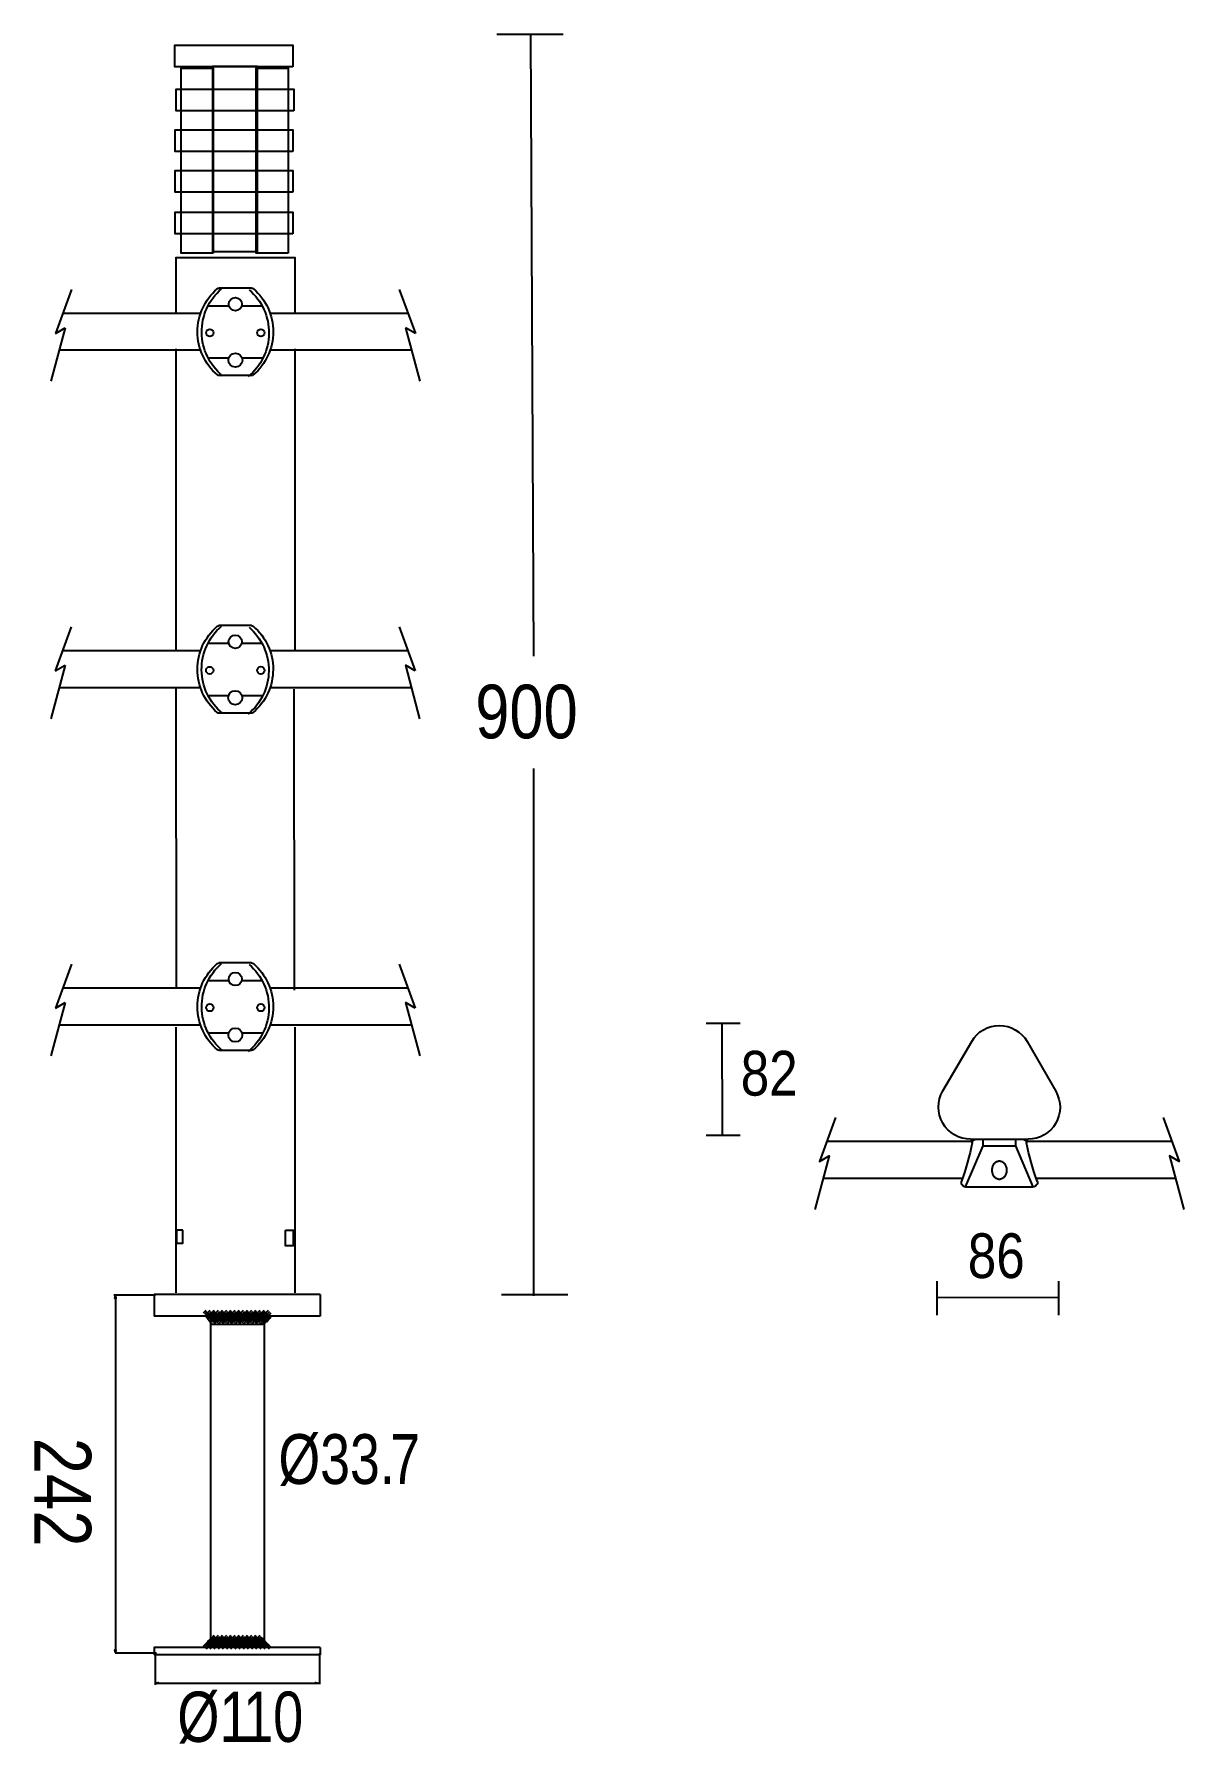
# Model space of a CAD drawing. Extents: x 25 to 223, y 27 to 321.
import ezdxf

# ---------------------------------------------------------------- set-up
doc = ezdxf.new("R2010")
doc.units = 0
doc.layers.add('LIVELLO_1', color=160, linetype='Continuous')
doc.styles.add('STD', font='txt')

# ---------------------------------------------------------------- blocks, each defined once
blk = doc.blocks.new('AI9-BLK319')
at = {"layer": 'LIVELLO_1', "color": 7}
for p, q in [((4.216625, -0.37965), (4.656219, 0.059945)), ((4.436422, -0.601858), (4.876016, -0.159852)), ((4.656219, -0.821655), (5.098225, -0.37965))]:
    blk.add_line(p, q, dxfattribs=at)
blk = doc.blocks.new('AI9-BLK318')
at = {"layer": 'LIVELLO_1', "color": 7}
blk.add_blockref('AI9-BLK319', (0, 0), dxfattribs=at)
blk = doc.blocks.new('AI9-BLK317')
at = {"layer": 'LIVELLO_1', "color": 7}
for p, q in [((4.488098, -0.203261), (4.927692, 0.238745)), ((4.707895, -0.423058), (5.147489, 0.019293)), ((4.927692, -0.642855), (5.36987, -0.203261))]:
    blk.add_line(p, q, dxfattribs=at)
blk = doc.blocks.new('AI9-BLK316')
at = {"layer": 'LIVELLO_1', "color": 7}
blk.add_blockref('AI9-BLK317', (0, 0), dxfattribs=at)
blk = doc.blocks.new('AI9-BLK315')
at = {"layer": 'LIVELLO_1', "color": 7}
for p, q in [((4.666382, 0.01912), (5.105976, 0.461126)), ((4.886179, -0.200677), (5.326979, 0.241329)), ((5.105976, -0.420474), (5.54936, 0.01912))]:
    blk.add_line(p, q, dxfattribs=at)
blk = doc.blocks.new('AI9-BLK314')
at = {"layer": 'LIVELLO_1', "color": 7}
blk.add_blockref('AI9-BLK315', (0, 0), dxfattribs=at)
blk = doc.blocks.new('AI9-BLK311')
at = {"layer": 'LIVELLO_1', "color": 7}
for p, q in [((3.499873, -0.37965), (3.939294, 0.059945)), ((3.719497, -0.601858), (4.161675, -0.159852)), ((3.939294, -0.821655), (4.381472, -0.37965))]:
    blk.add_line(p, q, dxfattribs=at)
blk = doc.blocks.new('AI9-BLK310')
at = {"layer": 'LIVELLO_1', "color": 7}
blk.add_blockref('AI9-BLK311', (0, 0), dxfattribs=at)
blk = doc.blocks.new('AI9-BLK309')
at = {"layer": 'LIVELLO_1', "color": 7}
for p, q in [((3.858851, -0.203261), (4.298446, 0.238745)), ((4.078649, -0.423058), (4.520654, 0.019293)), ((4.298446, -0.642855), (4.740451, -0.203261))]:
    blk.add_line(p, q, dxfattribs=at)
blk = doc.blocks.new('AI9-BLK308')
at = {"layer": 'LIVELLO_1', "color": 7}
blk.add_blockref('AI9-BLK309', (0, 0), dxfattribs=at)
blk = doc.blocks.new('AI9-BLK307')
at = {"layer": 'LIVELLO_1', "color": 7}
for p, q in [((4.216625, 0.01912), (4.656219, 0.461126)), ((4.436422, -0.200677), (4.876016, 0.241329)), ((4.656219, -0.420474), (5.098225, 0.01912))]:
    blk.add_line(p, q, dxfattribs=at)
blk = doc.blocks.new('AI9-BLK306')
at = {"layer": 'LIVELLO_1', "color": 7}
blk.add_blockref('AI9-BLK307', (0, 0), dxfattribs=at)
blk = doc.blocks.new('AI9-BLK305')
at = {"layer": 'LIVELLO_1', "color": 7}
for p, q in [((4.488098, 0.222381), (4.927692, 0.664387)), ((4.707895, 0.002584), (5.147489, 0.44459)), ((4.927692, -0.217213), (5.36987, 0.222381))]:
    blk.add_line(p, q, dxfattribs=at)
blk = doc.blocks.new('AI9-BLK304')
at = {"layer": 'LIVELLO_1', "color": 7}
blk.add_blockref('AI9-BLK305', (0, 0), dxfattribs=at)
blk = doc.blocks.new('AI9-BLK303')
at = {"layer": 'LIVELLO_1', "color": 7}
for p, q in [((4.666382, 0.401181), (5.105976, 0.843187)), ((4.886179, 0.181384), (5.326979, 0.620978)), ((5.105976, -0.038413), (5.54936, 0.401181))]:
    blk.add_line(p, q, dxfattribs=at)
blk = doc.blocks.new('AI9-BLK302')
at = {"layer": 'LIVELLO_1', "color": 7}
blk.add_blockref('AI9-BLK303', (0, 0), dxfattribs=at)
blk = doc.blocks.new('AI9-BLK301')
at = {"layer": 'LIVELLO_1', "color": 7}
for p, q in [((2.782948, -0.37965), (3.225126, 0.059945)), ((3.002745, -0.601858), (3.444923, -0.159852)), ((3.225126, -0.821655), (3.664548, -0.37965))]:
    blk.add_line(p, q, dxfattribs=at)
blk = doc.blocks.new('AI9-BLK300')
at = {"layer": 'LIVELLO_1', "color": 7}
blk.add_blockref('AI9-BLK301', (0, 0), dxfattribs=at)
blk = doc.blocks.new('AI9-BLK299')
at = {"layer": 'LIVELLO_1', "color": 7}
for p, q in [((3.142099, -0.203261), (3.584105, 0.238745)), ((3.361724, -0.423058), (3.803902, 0.019293)), ((3.584105, -0.642855), (4.023699, -0.203261))]:
    blk.add_line(p, q, dxfattribs=at)
blk = doc.blocks.new('AI9-BLK298')
at = {"layer": 'LIVELLO_1', "color": 7}
blk.add_blockref('AI9-BLK299', (0, 0), dxfattribs=at)
blk = doc.blocks.new('AI9-BLK297')
at = {"layer": 'LIVELLO_1', "color": 7}
for p, q in [((3.499873, 0.01912), (3.939294, 0.461126)), ((3.719497, -0.200677), (4.161675, 0.241329)), ((3.939294, -0.420474), (4.381472, 0.01912))]:
    blk.add_line(p, q, dxfattribs=at)
blk = doc.blocks.new('AI9-BLK296')
at = {"layer": 'LIVELLO_1', "color": 7}
blk.add_blockref('AI9-BLK297', (0, 0), dxfattribs=at)
blk = doc.blocks.new('AI9-BLK295')
at = {"layer": 'LIVELLO_1', "color": 7}
for p, q in [((3.858851, 0.222381), (4.298446, 0.664387)), ((4.078649, 0.002584), (4.520654, 0.44459)), ((4.298446, -0.217213), (4.740451, 0.222381))]:
    blk.add_line(p, q, dxfattribs=at)
blk = doc.blocks.new('AI9-BLK294')
at = {"layer": 'LIVELLO_1', "color": 7}
blk.add_blockref('AI9-BLK295', (0, 0), dxfattribs=at)
blk = doc.blocks.new('AI9-BLK293')
at = {"layer": 'LIVELLO_1', "color": 7}
for p, q in [((4.216625, 0.401181), (4.656219, 0.843187)), ((4.436422, 0.181384), (4.876016, 0.620978)), ((4.656219, -0.038413), (5.098225, 0.401181))]:
    blk.add_line(p, q, dxfattribs=at)
blk = doc.blocks.new('AI9-BLK292')
at = {"layer": 'LIVELLO_1', "color": 7}
blk.add_blockref('AI9-BLK293', (0, 0), dxfattribs=at)
blk = doc.blocks.new('AI9-BLK291')
at = {"layer": 'LIVELLO_1', "color": 7}
for p, q in [((2.066196, -0.37965), (2.508202, 0.059945)), ((2.288405, -0.601858), (2.727999, -0.159852)), ((2.508202, -0.821655), (2.947796, -0.37965))]:
    blk.add_line(p, q, dxfattribs=at)
blk = doc.blocks.new('AI9-BLK290')
at = {"layer": 'LIVELLO_1', "color": 7}
blk.add_blockref('AI9-BLK291', (0, 0), dxfattribs=at)
blk = doc.blocks.new('AI9-BLK289')
at = {"layer": 'LIVELLO_1', "color": 7}
for p, q in [((2.423969, -0.203261), (2.867353, 0.238745)), ((2.643766, -0.423058), (3.08715, 0.019293)), ((2.867353, -0.642855), (3.306775, -0.203261))]:
    blk.add_line(p, q, dxfattribs=at)
blk = doc.blocks.new('AI9-BLK288')
at = {"layer": 'LIVELLO_1', "color": 7}
blk.add_blockref('AI9-BLK289', (0, 0), dxfattribs=at)
blk = doc.blocks.new('AI9-BLK287')
at = {"layer": 'LIVELLO_1', "color": 7}
for p, q in [((2.782948, 0.01912), (3.225126, 0.461126)), ((3.002745, -0.200677), (3.444923, 0.241329)), ((3.225126, -0.420474), (3.664548, 0.01912))]:
    blk.add_line(p, q, dxfattribs=at)
blk = doc.blocks.new('AI9-BLK286')
at = {"layer": 'LIVELLO_1', "color": 7}
blk.add_blockref('AI9-BLK287', (0, 0), dxfattribs=at)
blk = doc.blocks.new('AI9-BLK285')
at = {"layer": 'LIVELLO_1', "color": 7}
for p, q in [((3.142099, 0.222381), (3.584105, 0.664387)), ((3.361724, 0.002584), (3.803902, 0.44459)), ((3.584105, -0.217213), (4.023699, 0.222381))]:
    blk.add_line(p, q, dxfattribs=at)
blk = doc.blocks.new('AI9-BLK284')
at = {"layer": 'LIVELLO_1', "color": 7}
blk.add_blockref('AI9-BLK285', (0, 0), dxfattribs=at)
blk = doc.blocks.new('AI9-BLK283')
at = {"layer": 'LIVELLO_1', "color": 7}
for p, q in [((3.499873, 0.401181), (3.939294, 0.843187)), ((3.719497, 0.181384), (4.161675, 0.620978)), ((3.939294, -0.038413), (4.381472, 0.401181))]:
    blk.add_line(p, q, dxfattribs=at)
blk = doc.blocks.new('AI9-BLK282')
at = {"layer": 'LIVELLO_1', "color": 7}
blk.add_blockref('AI9-BLK283', (0, 0), dxfattribs=at)
blk = doc.blocks.new('AI9-BLK281')
at = {"layer": 'LIVELLO_1', "color": 7}
for p, q in [((1.351855, -0.37965), (1.79145, 0.059945)), ((1.571653, -0.601858), (2.011247, -0.159852)), ((1.79145, -0.821655), (2.231044, -0.37965))]:
    blk.add_line(p, q, dxfattribs=at)
blk = doc.blocks.new('AI9-BLK280')
at = {"layer": 'LIVELLO_1', "color": 7}
blk.add_blockref('AI9-BLK281', (0, 0), dxfattribs=at)
blk = doc.blocks.new('AI9-BLK279')
at = {"layer": 'LIVELLO_1', "color": 7}
for p, q in [((1.707045, -0.203261), (2.149223, 0.238745)), ((1.929426, -0.423058), (2.36902, 0.019293)), ((2.149223, -0.642855), (2.588817, -0.203261))]:
    blk.add_line(p, q, dxfattribs=at)
blk = doc.blocks.new('AI9-BLK278')
at = {"layer": 'LIVELLO_1', "color": 7}
blk.add_blockref('AI9-BLK279', (0, 0), dxfattribs=at)
blk = doc.blocks.new('AI9-BLK277')
at = {"layer": 'LIVELLO_1', "color": 7}
for p, q in [((2.066196, 0.01912), (2.508202, 0.461126)), ((2.288405, -0.200677), (2.727999, 0.241329)), ((2.508202, -0.420474), (2.947796, 0.01912))]:
    blk.add_line(p, q, dxfattribs=at)
blk = doc.blocks.new('AI9-BLK276')
at = {"layer": 'LIVELLO_1', "color": 7}
blk.add_blockref('AI9-BLK277', (0, 0), dxfattribs=at)
blk = doc.blocks.new('AI9-BLK275')
at = {"layer": 'LIVELLO_1', "color": 7}
for p, q in [((2.423969, 0.222381), (2.867353, 0.664387)), ((2.643766, 0.002584), (3.08715, 0.44459)), ((2.867353, -0.217213), (3.306775, 0.222381))]:
    blk.add_line(p, q, dxfattribs=at)
blk = doc.blocks.new('AI9-BLK274')
at = {"layer": 'LIVELLO_1', "color": 7}
blk.add_blockref('AI9-BLK275', (0, 0), dxfattribs=at)
blk = doc.blocks.new('AI9-BLK273')
at = {"layer": 'LIVELLO_1', "color": 7}
for p, q in [((2.782948, 0.401181), (3.225126, 0.843187)), ((3.002745, 0.181384), (3.444923, 0.620978)), ((3.225126, -0.038413), (3.664548, 0.401181))]:
    blk.add_line(p, q, dxfattribs=at)
blk = doc.blocks.new('AI9-BLK272')
at = {"layer": 'LIVELLO_1', "color": 7}
blk.add_blockref('AI9-BLK273', (0, 0), dxfattribs=at)
blk = doc.blocks.new('AI9-BLK271')
at = {"layer": 'LIVELLO_1', "color": 7}
for p, q in [((0.635103, -0.37965), (1.074525, 0.059945)), ((0.854728, -0.601858), (1.294322, -0.159852)), ((1.074525, -0.821655), (1.516703, -0.37965))]:
    blk.add_line(p, q, dxfattribs=at)
blk = doc.blocks.new('AI9-BLK270')
at = {"layer": 'LIVELLO_1', "color": 7}
blk.add_blockref('AI9-BLK271', (0, 0), dxfattribs=at)
blk = doc.blocks.new('AI9-BLK269')
at = {"layer": 'LIVELLO_1', "color": 7}
for p, q in [((0.992877, -0.203261), (1.432298, 0.238745)), ((1.212674, -0.423058), (1.652096, 0.019293)), ((1.432298, -0.642855), (1.874476, -0.203261))]:
    blk.add_line(p, q, dxfattribs=at)
blk = doc.blocks.new('AI9-BLK268')
at = {"layer": 'LIVELLO_1', "color": 7}
blk.add_blockref('AI9-BLK269', (0, 0), dxfattribs=at)
blk = doc.blocks.new('AI9-BLK267')
at = {"layer": 'LIVELLO_1', "color": 7}
for p, q in [((1.351855, 0.01912), (1.79145, 0.461126)), ((1.571653, -0.200677), (2.011247, 0.241329)), ((1.79145, -0.420474), (2.231044, 0.01912))]:
    blk.add_line(p, q, dxfattribs=at)
blk = doc.blocks.new('AI9-BLK266')
at = {"layer": 'LIVELLO_1', "color": 7}
blk.add_blockref('AI9-BLK267', (0, 0), dxfattribs=at)
blk = doc.blocks.new('AI9-BLK265')
at = {"layer": 'LIVELLO_1', "color": 7}
for p, q in [((1.707045, 0.222381), (2.149223, 0.664387)), ((1.929426, 0.002584), (2.36902, 0.44459)), ((2.149223, -0.217213), (2.588817, 0.222381))]:
    blk.add_line(p, q, dxfattribs=at)
blk = doc.blocks.new('AI9-BLK264')
at = {"layer": 'LIVELLO_1', "color": 7}
blk.add_blockref('AI9-BLK265', (0, 0), dxfattribs=at)
blk = doc.blocks.new('AI9-BLK263')
at = {"layer": 'LIVELLO_1', "color": 7}
for p, q in [((2.066196, 0.401181), (2.508202, 0.843187)), ((2.288405, 0.181384), (2.727999, 0.620978)), ((2.508202, -0.038413), (2.947796, 0.401181))]:
    blk.add_line(p, q, dxfattribs=at)
blk = doc.blocks.new('AI9-BLK262')
at = {"layer": 'LIVELLO_1', "color": 7}
blk.add_blockref('AI9-BLK263', (0, 0), dxfattribs=at)
blk = doc.blocks.new('AI9-BLK261')
at = {"layer": 'LIVELLO_1', "color": 7}
for p, q in [((-0.083027, -0.37965), (0.356567, 0.059945)), ((0.13677, -0.601858), (0.580154, -0.159852)), ((0.356567, -0.821655), (0.799951, -0.37965))]:
    blk.add_line(p, q, dxfattribs=at)
blk = doc.blocks.new('AI9-BLK260')
at = {"layer": 'LIVELLO_1', "color": 7}
blk.add_blockref('AI9-BLK261', (0, 0), dxfattribs=at)
blk = doc.blocks.new('AI9-BLK259')
at = {"layer": 'LIVELLO_1', "color": 7}
for p, q in [((0.275952, -0.203261), (0.715546, 0.238745)), ((0.495749, -0.423058), (0.937927, 0.019293)), ((0.715546, -0.642855), (1.157724, -0.203261))]:
    blk.add_line(p, q, dxfattribs=at)
blk = doc.blocks.new('AI9-BLK258')
at = {"layer": 'LIVELLO_1', "color": 7}
blk.add_blockref('AI9-BLK259', (0, 0), dxfattribs=at)
blk = doc.blocks.new('AI9-BLK257')
at = {"layer": 'LIVELLO_1', "color": 7}
for p, q in [((0.635103, 0.01912), (1.074525, 0.461126)), ((0.854728, -0.200677), (1.294322, 0.241329)), ((1.074525, -0.420474), (1.516703, 0.01912))]:
    blk.add_line(p, q, dxfattribs=at)
blk = doc.blocks.new('AI9-BLK256')
at = {"layer": 'LIVELLO_1', "color": 7}
blk.add_blockref('AI9-BLK257', (0, 0), dxfattribs=at)
blk = doc.blocks.new('AI9-BLK255')
at = {"layer": 'LIVELLO_1', "color": 7}
for p, q in [((0.992877, 0.222381), (1.432298, 0.664387)), ((1.212674, 0.002584), (1.652096, 0.44459)), ((1.432298, -0.217213), (1.874476, 0.222381))]:
    blk.add_line(p, q, dxfattribs=at)
blk = doc.blocks.new('AI9-BLK254')
at = {"layer": 'LIVELLO_1', "color": 7}
blk.add_blockref('AI9-BLK255', (0, 0), dxfattribs=at)
blk = doc.blocks.new('AI9-BLK253')
at = {"layer": 'LIVELLO_1', "color": 7}
for p, q in [((1.351855, 0.401181), (1.79145, 0.843187)), ((1.571653, 0.181384), (2.011247, 0.620978)), ((1.79145, -0.038413), (2.231044, 0.401181))]:
    blk.add_line(p, q, dxfattribs=at)
blk = doc.blocks.new('AI9-BLK252')
at = {"layer": 'LIVELLO_1', "color": 7}
blk.add_blockref('AI9-BLK253', (0, 0), dxfattribs=at)
blk = doc.blocks.new('AI9-BLK251')
at = {"layer": 'LIVELLO_1', "color": 7}
for p, q in [((-0.799951, -0.37965), (-0.357773, 0.059945)), ((-0.580154, -0.601858), (-0.137976, -0.159852)), ((-0.357773, -0.821655), (0.081821, -0.37965))]:
    blk.add_line(p, q, dxfattribs=at)
blk = doc.blocks.new('AI9-BLK250')
at = {"layer": 'LIVELLO_1', "color": 7}
blk.add_blockref('AI9-BLK251', (0, 0), dxfattribs=at)
blk = doc.blocks.new('AI9-BLK249')
at = {"layer": 'LIVELLO_1', "color": 7}
for p, q in [((-0.4408, -0.203261), (-0.001378, 0.238745)), ((-0.221003, -0.423058), (0.221003, 0.019293)), ((-0.001378, -0.642855), (0.4408, -0.203261))]:
    blk.add_line(p, q, dxfattribs=at)
blk = doc.blocks.new('AI9-BLK248')
at = {"layer": 'LIVELLO_1', "color": 7}
blk.add_blockref('AI9-BLK249', (0, 0), dxfattribs=at)
blk = doc.blocks.new('AI9-BLK247')
at = {"layer": 'LIVELLO_1', "color": 7}
for p, q in [((-0.083027, 0.01912), (0.356567, 0.461126)), ((0.13677, -0.200677), (0.580154, 0.241329)), ((0.356567, -0.420474), (0.799951, 0.01912))]:
    blk.add_line(p, q, dxfattribs=at)
blk = doc.blocks.new('AI9-BLK246')
at = {"layer": 'LIVELLO_1', "color": 7}
blk.add_blockref('AI9-BLK247', (0, 0), dxfattribs=at)
blk = doc.blocks.new('AI9-BLK245')
at = {"layer": 'LIVELLO_1', "color": 7}
for p, q in [((0.275952, 0.222381), (0.715546, 0.664387)), ((0.495749, 0.002584), (0.937927, 0.44459)), ((0.715546, -0.217213), (1.157724, 0.222381))]:
    blk.add_line(p, q, dxfattribs=at)
blk = doc.blocks.new('AI9-BLK244')
at = {"layer": 'LIVELLO_1', "color": 7}
blk.add_blockref('AI9-BLK245', (0, 0), dxfattribs=at)
blk = doc.blocks.new('AI9-BLK243')
at = {"layer": 'LIVELLO_1', "color": 7}
for p, q in [((0.635103, 0.401181), (1.074525, 0.843187)), ((0.854728, 0.181384), (1.294322, 0.620978)), ((1.074525, -0.038413), (1.516703, 0.401181))]:
    blk.add_line(p, q, dxfattribs=at)
blk = doc.blocks.new('AI9-BLK242')
at = {"layer": 'LIVELLO_1', "color": 7}
blk.add_blockref('AI9-BLK243', (0, 0), dxfattribs=at)
blk = doc.blocks.new('AI9-BLK241')
at = {"layer": 'LIVELLO_1', "color": 7}
for p, q in [((-1.516703, -0.37965), (-1.074698, 0.059945)), ((-1.294322, -0.601858), (-0.8549, -0.159852)), ((-1.074698, -0.821655), (-0.635103, -0.37965))]:
    blk.add_line(p, q, dxfattribs=at)
blk = doc.blocks.new('AI9-BLK240')
at = {"layer": 'LIVELLO_1', "color": 7}
blk.add_blockref('AI9-BLK241', (0, 0), dxfattribs=at)
blk = doc.blocks.new('AI9-BLK239')
at = {"layer": 'LIVELLO_1', "color": 7}
for p, q in [((-1.157724, -0.203261), (-0.715546, 0.238745)), ((-0.937927, -0.423058), (-0.495749, 0.019293)), ((-0.715546, -0.642855), (-0.275952, -0.203261))]:
    blk.add_line(p, q, dxfattribs=at)
blk = doc.blocks.new('AI9-BLK238')
at = {"layer": 'LIVELLO_1', "color": 7}
blk.add_blockref('AI9-BLK239', (0, 0), dxfattribs=at)
blk = doc.blocks.new('AI9-BLK237')
at = {"layer": 'LIVELLO_1', "color": 7}
for p, q in [((-0.799951, 0.01912), (-0.357773, 0.461126)), ((-0.580154, -0.200677), (-0.137976, 0.241329)), ((-0.357773, -0.420474), (0.081821, 0.01912))]:
    blk.add_line(p, q, dxfattribs=at)
blk = doc.blocks.new('AI9-BLK236')
at = {"layer": 'LIVELLO_1', "color": 7}
blk.add_blockref('AI9-BLK237', (0, 0), dxfattribs=at)
blk = doc.blocks.new('AI9-BLK235')
at = {"layer": 'LIVELLO_1', "color": 7}
for p, q in [((-0.4408, 0.222381), (-0.001378, 0.664387)), ((-0.221003, 0.002584), (0.221003, 0.44459)), ((-0.001378, -0.217213), (0.4408, 0.222381))]:
    blk.add_line(p, q, dxfattribs=at)
blk = doc.blocks.new('AI9-BLK234')
at = {"layer": 'LIVELLO_1', "color": 7}
blk.add_blockref('AI9-BLK235', (0, 0), dxfattribs=at)
blk = doc.blocks.new('AI9-BLK233')
at = {"layer": 'LIVELLO_1', "color": 7}
for p, q in [((-0.083027, 0.401181), (0.356567, 0.843187)), ((0.13677, 0.181384), (0.580154, 0.620978)), ((0.356567, -0.038413), (0.799951, 0.401181))]:
    blk.add_line(p, q, dxfattribs=at)
blk = doc.blocks.new('AI9-BLK232')
at = {"layer": 'LIVELLO_1', "color": 7}
blk.add_blockref('AI9-BLK233', (0, 0), dxfattribs=at)
blk = doc.blocks.new('AI9-BLK231')
at = {"layer": 'LIVELLO_1', "color": 7}
for p, q in [((-2.233628, -0.37965), (-1.79145, 0.059945)), ((-2.011247, -0.601858), (-1.571653, -0.159852)), ((-1.79145, -0.821655), (-1.351855, -0.37965))]:
    blk.add_line(p, q, dxfattribs=at)
blk = doc.blocks.new('AI9-BLK230')
at = {"layer": 'LIVELLO_1', "color": 7}
blk.add_blockref('AI9-BLK231', (0, 0), dxfattribs=at)
blk = doc.blocks.new('AI9-BLK229')
at = {"layer": 'LIVELLO_1', "color": 7}
for p, q in [((-1.874476, -0.203261), (-1.432471, 0.238745)), ((-1.652096, -0.423058), (-1.212674, 0.019293)), ((-1.432471, -0.642855), (-0.992877, -0.203261))]:
    blk.add_line(p, q, dxfattribs=at)
blk = doc.blocks.new('AI9-BLK228')
at = {"layer": 'LIVELLO_1', "color": 7}
blk.add_blockref('AI9-BLK229', (0, 0), dxfattribs=at)
blk = doc.blocks.new('AI9-BLK227')
at = {"layer": 'LIVELLO_1', "color": 7}
for p, q in [((-1.516703, 0.01912), (-1.074698, 0.461126)), ((-1.294322, -0.200677), (-0.8549, 0.241329)), ((-1.074698, -0.420474), (-0.635103, 0.01912))]:
    blk.add_line(p, q, dxfattribs=at)
blk = doc.blocks.new('AI9-BLK226')
at = {"layer": 'LIVELLO_1', "color": 7}
blk.add_blockref('AI9-BLK227', (0, 0), dxfattribs=at)
blk = doc.blocks.new('AI9-BLK225')
at = {"layer": 'LIVELLO_1', "color": 7}
for p, q in [((-1.157724, 0.222381), (-0.715546, 0.664387)), ((-0.937927, 0.002584), (-0.495749, 0.44459)), ((-0.715546, -0.217213), (-0.275952, 0.222381))]:
    blk.add_line(p, q, dxfattribs=at)
blk = doc.blocks.new('AI9-BLK224')
at = {"layer": 'LIVELLO_1', "color": 7}
blk.add_blockref('AI9-BLK225', (0, 0), dxfattribs=at)
blk = doc.blocks.new('AI9-BLK223')
at = {"layer": 'LIVELLO_1', "color": 7}
for p, q in [((-0.799951, 0.401181), (-0.357773, 0.843187)), ((-0.580154, 0.181384), (-0.137976, 0.620978)), ((-0.357773, -0.038413), (0.081821, 0.401181))]:
    blk.add_line(p, q, dxfattribs=at)
blk = doc.blocks.new('AI9-BLK222')
at = {"layer": 'LIVELLO_1', "color": 7}
blk.add_blockref('AI9-BLK223', (0, 0), dxfattribs=at)
blk = doc.blocks.new('AI9-BLK221')
at = {"layer": 'LIVELLO_1', "color": 7}
for p, q in [((-2.947796, -0.37965), (-2.508202, 0.059945)), ((-2.727999, -0.601858), (-2.288577, -0.159852)), ((-2.508202, -0.821655), (-2.066196, -0.37965))]:
    blk.add_line(p, q, dxfattribs=at)
blk = doc.blocks.new('AI9-BLK220')
at = {"layer": 'LIVELLO_1', "color": 7}
blk.add_blockref('AI9-BLK221', (0, 0), dxfattribs=at)
blk = doc.blocks.new('AI9-BLK219')
at = {"layer": 'LIVELLO_1', "color": 7}
for p, q in [((-2.590023, -0.203261), (-2.150429, 0.238745)), ((-2.370226, -0.423058), (-1.929426, 0.019293)), ((-2.150429, -0.642855), (-1.707045, -0.203261))]:
    blk.add_line(p, q, dxfattribs=at)
blk = doc.blocks.new('AI9-BLK218')
at = {"layer": 'LIVELLO_1', "color": 7}
blk.add_blockref('AI9-BLK219', (0, 0), dxfattribs=at)
blk = doc.blocks.new('AI9-BLK217')
at = {"layer": 'LIVELLO_1', "color": 7}
for p, q in [((-2.233628, 0.01912), (-1.79145, 0.461126)), ((-2.011247, -0.200677), (-1.571653, 0.241329)), ((-1.79145, -0.420474), (-1.351855, 0.01912))]:
    blk.add_line(p, q, dxfattribs=at)
blk = doc.blocks.new('AI9-BLK216')
at = {"layer": 'LIVELLO_1', "color": 7}
blk.add_blockref('AI9-BLK217', (0, 0), dxfattribs=at)
blk = doc.blocks.new('AI9-BLK215')
at = {"layer": 'LIVELLO_1', "color": 7}
for p, q in [((-1.874476, 0.222381), (-1.432471, 0.664387)), ((-1.652096, 0.002584), (-1.212674, 0.44459)), ((-1.432471, -0.217213), (-0.992877, 0.222381))]:
    blk.add_line(p, q, dxfattribs=at)
blk = doc.blocks.new('AI9-BLK214')
at = {"layer": 'LIVELLO_1', "color": 7}
blk.add_blockref('AI9-BLK215', (0, 0), dxfattribs=at)
blk = doc.blocks.new('AI9-BLK213')
at = {"layer": 'LIVELLO_1', "color": 7}
for p, q in [((-1.516703, 0.401181), (-1.074698, 0.843187)), ((-1.294322, 0.181384), (-0.8549, 0.620978)), ((-1.074698, -0.038413), (-0.635103, 0.401181))]:
    blk.add_line(p, q, dxfattribs=at)
blk = doc.blocks.new('AI9-BLK212')
at = {"layer": 'LIVELLO_1', "color": 7}
blk.add_blockref('AI9-BLK213', (0, 0), dxfattribs=at)
blk = doc.blocks.new('AI9-BLK211')
at = {"layer": 'LIVELLO_1', "color": 7}
for p, q in [((-3.66472, -0.37965), (-3.225126, 0.059945)), ((-3.444923, -0.601858), (-3.002745, -0.159852)), ((-3.225126, -0.821655), (-2.782948, -0.37965))]:
    blk.add_line(p, q, dxfattribs=at)
blk = doc.blocks.new('AI9-BLK210')
at = {"layer": 'LIVELLO_1', "color": 7}
blk.add_blockref('AI9-BLK211', (0, 0), dxfattribs=at)
blk = doc.blocks.new('AI9-BLK209')
at = {"layer": 'LIVELLO_1', "color": 7}
for p, q in [((-3.306947, -0.203261), (-2.867353, 0.238745)), ((-3.08715, -0.423058), (-2.647556, 0.019293)), ((-2.867353, -0.642855), (-2.425175, -0.203261))]:
    blk.add_line(p, q, dxfattribs=at)
blk = doc.blocks.new('AI9-BLK208')
at = {"layer": 'LIVELLO_1', "color": 7}
blk.add_blockref('AI9-BLK209', (0, 0), dxfattribs=at)
blk = doc.blocks.new('AI9-BLK207')
at = {"layer": 'LIVELLO_1', "color": 7}
for p, q in [((-2.947796, 0.01912), (-2.508202, 0.461126)), ((-2.727999, -0.200677), (-2.288577, 0.241329)), ((-2.508202, -0.420474), (-2.066196, 0.01912))]:
    blk.add_line(p, q, dxfattribs=at)
blk = doc.blocks.new('AI9-BLK206')
at = {"layer": 'LIVELLO_1', "color": 7}
blk.add_blockref('AI9-BLK207', (0, 0), dxfattribs=at)
blk = doc.blocks.new('AI9-BLK205')
at = {"layer": 'LIVELLO_1', "color": 7}
for p, q in [((-2.590023, 0.222381), (-2.150429, 0.664387)), ((-2.370226, 0.002584), (-1.929426, 0.44459)), ((-2.150429, -0.217213), (-1.707045, 0.222381))]:
    blk.add_line(p, q, dxfattribs=at)
blk = doc.blocks.new('AI9-BLK204')
at = {"layer": 'LIVELLO_1', "color": 7}
blk.add_blockref('AI9-BLK205', (0, 0), dxfattribs=at)
blk = doc.blocks.new('AI9-BLK203')
at = {"layer": 'LIVELLO_1', "color": 7}
for p, q in [((-2.233628, 0.401181), (-1.79145, 0.843187)), ((-2.011247, 0.181384), (-1.571653, 0.620978)), ((-1.79145, -0.038413), (-1.351855, 0.401181))]:
    blk.add_line(p, q, dxfattribs=at)
blk = doc.blocks.new('AI9-BLK202')
at = {"layer": 'LIVELLO_1', "color": 7}
blk.add_blockref('AI9-BLK203', (0, 0), dxfattribs=at)
blk = doc.blocks.new('AI9-BLK201')
at = {"layer": 'LIVELLO_1', "color": 7}
for p, q in [((-4.381472, -0.37965), (-3.939294, 0.059945)), ((-4.161675, -0.601858), (-3.71967, -0.159852)), ((-3.939294, -0.821655), (-3.499873, -0.37965))]:
    blk.add_line(p, q, dxfattribs=at)
blk = doc.blocks.new('AI9-BLK200')
at = {"layer": 'LIVELLO_1', "color": 7}
blk.add_blockref('AI9-BLK201', (0, 0), dxfattribs=at)
blk = doc.blocks.new('AI9-BLK199')
at = {"layer": 'LIVELLO_1', "color": 7}
for p, q in [((-4.023699, -0.203261), (-3.584105, 0.238745)), ((-3.803902, -0.423058), (-3.361896, 0.019293)), ((-3.584105, -0.642855), (-3.142099, -0.203261))]:
    blk.add_line(p, q, dxfattribs=at)
blk = doc.blocks.new('AI9-BLK198')
at = {"layer": 'LIVELLO_1', "color": 7}
blk.add_blockref('AI9-BLK199', (0, 0), dxfattribs=at)
blk = doc.blocks.new('AI9-BLK197')
at = {"layer": 'LIVELLO_1', "color": 7}
for p, q in [((-3.66472, 0.01912), (-3.225126, 0.461126)), ((-3.444923, -0.200677), (-3.002745, 0.241329)), ((-3.225126, -0.420474), (-2.782948, 0.01912))]:
    blk.add_line(p, q, dxfattribs=at)
blk = doc.blocks.new('AI9-BLK196')
at = {"layer": 'LIVELLO_1', "color": 7}
blk.add_blockref('AI9-BLK197', (0, 0), dxfattribs=at)
blk = doc.blocks.new('AI9-BLK195')
at = {"layer": 'LIVELLO_1', "color": 7}
for p, q in [((-3.306947, 0.222381), (-2.867353, 0.664387)), ((-3.08715, 0.002584), (-2.647556, 0.44459)), ((-2.867353, -0.217213), (-2.425175, 0.222381))]:
    blk.add_line(p, q, dxfattribs=at)
blk = doc.blocks.new('AI9-BLK194')
at = {"layer": 'LIVELLO_1', "color": 7}
blk.add_blockref('AI9-BLK195', (0, 0), dxfattribs=at)
blk = doc.blocks.new('AI9-BLK193')
at = {"layer": 'LIVELLO_1', "color": 7}
for p, q in [((-2.947796, 0.401181), (-2.508202, 0.843187)), ((-2.727999, 0.181384), (-2.288577, 0.620978)), ((-2.508202, -0.038413), (-2.066196, 0.401181))]:
    blk.add_line(p, q, dxfattribs=at)
blk = doc.blocks.new('AI9-BLK192')
at = {"layer": 'LIVELLO_1', "color": 7}
blk.add_blockref('AI9-BLK193', (0, 0), dxfattribs=at)
blk = doc.blocks.new('AI9-BLK191')
at = {"layer": 'LIVELLO_1', "color": 7}
for p, q in [((-4.740451, -0.203261), (-4.298446, 0.238745)), ((-4.520827, -0.423058), (-4.078649, 0.019293)), ((-4.298446, -0.642855), (-3.858851, -0.203261))]:
    blk.add_line(p, q, dxfattribs=at)
blk = doc.blocks.new('AI9-BLK190')
at = {"layer": 'LIVELLO_1', "color": 7}
blk.add_blockref('AI9-BLK191', (0, 0), dxfattribs=at)
blk = doc.blocks.new('AI9-BLK189')
at = {"layer": 'LIVELLO_1', "color": 7}
for p, q in [((-4.381472, 0.01912), (-3.939294, 0.461126)), ((-4.161675, -0.200677), (-3.71967, 0.241329)), ((-3.939294, -0.420474), (-3.499873, 0.01912))]:
    blk.add_line(p, q, dxfattribs=at)
blk = doc.blocks.new('AI9-BLK188')
at = {"layer": 'LIVELLO_1', "color": 7}
blk.add_blockref('AI9-BLK189', (0, 0), dxfattribs=at)
blk = doc.blocks.new('AI9-BLK187')
at = {"layer": 'LIVELLO_1', "color": 7}
for p, q in [((-4.023699, 0.222381), (-3.584105, 0.664387)), ((-3.803902, 0.002584), (-3.361896, 0.44459)), ((-3.584105, -0.217213), (-3.142099, 0.222381))]:
    blk.add_line(p, q, dxfattribs=at)
blk = doc.blocks.new('AI9-BLK186')
at = {"layer": 'LIVELLO_1', "color": 7}
blk.add_blockref('AI9-BLK187', (0, 0), dxfattribs=at)
blk = doc.blocks.new('AI9-BLK185')
at = {"layer": 'LIVELLO_1', "color": 7}
for p, q in [((-3.66472, 0.401181), (-3.225126, 0.843187)), ((-3.444923, 0.181384), (-3.002745, 0.620978)), ((-3.225126, -0.038413), (-2.782948, 0.401181))]:
    blk.add_line(p, q, dxfattribs=at)
blk = doc.blocks.new('AI9-BLK184')
at = {"layer": 'LIVELLO_1', "color": 7}
blk.add_blockref('AI9-BLK185', (0, 0), dxfattribs=at)
blk = doc.blocks.new('AI9-BLK183')
at = {"layer": 'LIVELLO_1', "color": 7}
for p, q in [((-5.099603, 0.01912), (-4.656219, 0.461126)), ((-4.879806, -0.200677), (-4.436422, 0.241329)), ((-4.656219, -0.420474), (-4.216625, 0.01912))]:
    blk.add_line(p, q, dxfattribs=at)
blk = doc.blocks.new('AI9-BLK182')
at = {"layer": 'LIVELLO_1', "color": 7}
blk.add_blockref('AI9-BLK183', (0, 0), dxfattribs=at)
blk = doc.blocks.new('AI9-BLK181')
at = {"layer": 'LIVELLO_1', "color": 7}
for p, q in [((-4.740451, 0.222381), (-4.298446, 0.664387)), ((-4.520827, 0.002584), (-4.078649, 0.44459)), ((-4.298446, -0.217213), (-3.858851, 0.222381))]:
    blk.add_line(p, q, dxfattribs=at)
blk = doc.blocks.new('AI9-BLK180')
at = {"layer": 'LIVELLO_1', "color": 7}
blk.add_blockref('AI9-BLK181', (0, 0), dxfattribs=at)
blk = doc.blocks.new('AI9-BLK179')
at = {"layer": 'LIVELLO_1', "color": 7}
for p, q in [((-4.381472, 0.401181), (-3.939294, 0.843187)), ((-4.161675, 0.181384), (-3.71967, 0.620978)), ((-3.939294, -0.038413), (-3.499873, 0.401181))]:
    blk.add_line(p, q, dxfattribs=at)
blk = doc.blocks.new('AI9-BLK178')
at = {"layer": 'LIVELLO_1', "color": 7}
blk.add_blockref('AI9-BLK179', (0, 0), dxfattribs=at)
blk = doc.blocks.new('AI9-BLK177')
at = {"layer": 'LIVELLO_1', "color": 7}
for p, q in [((-5.36987, 0.222381), (-4.927692, 0.664387)), ((-5.147489, 0.002584), (-4.707895, 0.44459)), ((-4.927692, -0.217213), (-4.48827, 0.222381))]:
    blk.add_line(p, q, dxfattribs=at)
blk = doc.blocks.new('AI9-BLK176')
at = {"layer": 'LIVELLO_1', "color": 7}
blk.add_blockref('AI9-BLK177', (0, 0), dxfattribs=at)
blk = doc.blocks.new('AI9-BLK175')
at = {"layer": 'LIVELLO_1', "color": 7}
for p, q in [((-5.099603, 0.401181), (-4.656219, 0.843187)), ((-4.879806, 0.181384), (-4.436422, 0.620978)), ((-4.656219, -0.038413), (-4.216625, 0.401181))]:
    blk.add_line(p, q, dxfattribs=at)
blk = doc.blocks.new('AI9-BLK174')
at = {"layer": 'LIVELLO_1', "color": 7}
blk.add_blockref('AI9-BLK175', (0, 0), dxfattribs=at)
blk = doc.blocks.new('AI9-BLK173')
at = {"layer": 'LIVELLO_1', "color": 7}
for p, q in [((-5.54936, 0.401181), (-5.107354, 0.843187)), ((-5.327151, 0.181384), (-4.887557, 0.620978)), ((-5.107354, -0.038413), (-4.66776, 0.401181))]:
    blk.add_line(p, q, dxfattribs=at)
blk = doc.blocks.new('AI9-BLK172')
at = {"layer": 'LIVELLO_1', "color": 7}
blk.add_blockref('AI9-BLK173', (0, 0), dxfattribs=at)
blk = doc.blocks.new('AI9-BLK169')
at = {"layer": 'LIVELLO_1', "color": 7}
for p, q in [((4.666382, -0.332279), (5.105976, 0.110071)), ((4.886179, -0.552077), (5.326979, -0.109726)), ((5.105976, -0.771874), (5.54936, -0.332279))]:
    blk.add_line(p, q, dxfattribs=at)
blk = doc.blocks.new('AI9-BLK168')
at = {"layer": 'LIVELLO_1', "color": 7}
blk.add_blockref('AI9-BLK169', (0, 0), dxfattribs=at)
blk = doc.blocks.new('AI9-BLK165')
at = {"layer": 'LIVELLO_1', "color": 7}
for p, q in [((4.216625, -0.332279), (4.656219, 0.110071)), ((4.436422, -0.552077), (4.878427, -0.109726)), ((4.656219, -0.771874), (5.098225, -0.332279))]:
    blk.add_line(p, q, dxfattribs=at)
blk = doc.blocks.new('AI9-BLK164')
at = {"layer": 'LIVELLO_1', "color": 7}
blk.add_blockref('AI9-BLK165', (0, 0), dxfattribs=at)
blk = doc.blocks.new('AI9-BLK163')
at = {"layer": 'LIVELLO_1', "color": 7}
for p, q in [((4.488098, -0.150895), (4.927692, 0.291111)), ((4.707895, -0.373104), (5.147489, 0.071658)), ((4.927692, -0.592901), (5.36987, -0.150895))]:
    blk.add_line(p, q, dxfattribs=at)
blk = doc.blocks.new('AI9-BLK162')
at = {"layer": 'LIVELLO_1', "color": 7}
blk.add_blockref('AI9-BLK163', (0, 0), dxfattribs=at)
blk = doc.blocks.new('AI9-BLK159')
at = {"layer": 'LIVELLO_1', "color": 7}
for p, q in [((3.499873, -0.332279), (3.939294, 0.110071)), ((3.719497, -0.552077), (4.161675, -0.109726)), ((3.939294, -0.771874), (4.381472, -0.332279))]:
    blk.add_line(p, q, dxfattribs=at)
blk = doc.blocks.new('AI9-BLK158')
at = {"layer": 'LIVELLO_1', "color": 7}
blk.add_blockref('AI9-BLK159', (0, 0), dxfattribs=at)
blk = doc.blocks.new('AI9-BLK157')
at = {"layer": 'LIVELLO_1', "color": 7}
for p, q in [((3.858851, -0.150895), (4.298446, 0.291111)), ((4.078649, -0.373104), (4.520654, 0.071658)), ((4.298446, -0.592901), (4.740451, -0.150895))]:
    blk.add_line(p, q, dxfattribs=at)
blk = doc.blocks.new('AI9-BLK156')
at = {"layer": 'LIVELLO_1', "color": 7}
blk.add_blockref('AI9-BLK157', (0, 0), dxfattribs=at)
blk = doc.blocks.new('AI9-BLK155')
at = {"layer": 'LIVELLO_1', "color": 7}
for p, q in [((4.216625, 0.092156), (4.656219, 0.534162)), ((4.436422, -0.127641), (4.878427, 0.314365)), ((4.656219, -0.347438), (5.098225, 0.092156))]:
    blk.add_line(p, q, dxfattribs=at)
blk = doc.blocks.new('AI9-BLK154')
at = {"layer": 'LIVELLO_1', "color": 7}
blk.add_blockref('AI9-BLK155', (0, 0), dxfattribs=at)
blk = doc.blocks.new('AI9-BLK151')
at = {"layer": 'LIVELLO_1', "color": 7}
for p, q in [((2.782948, -0.332279), (3.225126, 0.110071)), ((3.002745, -0.552077), (3.444923, -0.109726)), ((3.225126, -0.771874), (3.664548, -0.332279))]:
    blk.add_line(p, q, dxfattribs=at)
blk = doc.blocks.new('AI9-BLK150')
at = {"layer": 'LIVELLO_1', "color": 7}
blk.add_blockref('AI9-BLK151', (0, 0), dxfattribs=at)
blk = doc.blocks.new('AI9-BLK149')
at = {"layer": 'LIVELLO_1', "color": 7}
for p, q in [((3.142099, -0.150895), (3.584105, 0.291111)), ((3.361724, -0.373104), (3.803902, 0.071658)), ((3.584105, -0.592901), (4.023699, -0.150895))]:
    blk.add_line(p, q, dxfattribs=at)
blk = doc.blocks.new('AI9-BLK148')
at = {"layer": 'LIVELLO_1', "color": 7}
blk.add_blockref('AI9-BLK149', (0, 0), dxfattribs=at)
blk = doc.blocks.new('AI9-BLK147')
at = {"layer": 'LIVELLO_1', "color": 7}
for p, q in [((3.499873, 0.092156), (3.939294, 0.534162)), ((3.719497, -0.127641), (4.161675, 0.314365)), ((3.939294, -0.347438), (4.381472, 0.092156))]:
    blk.add_line(p, q, dxfattribs=at)
blk = doc.blocks.new('AI9-BLK146')
at = {"layer": 'LIVELLO_1', "color": 7}
blk.add_blockref('AI9-BLK147', (0, 0), dxfattribs=at)
blk = doc.blocks.new('AI9-BLK145')
at = {"layer": 'LIVELLO_1', "color": 7}
for p, q in [((3.858851, 0.270957), (4.298446, 0.712963)), ((4.078649, 0.05116), (4.520654, 0.490754)), ((4.298446, -0.168637), (4.740451, 0.270957))]:
    blk.add_line(p, q, dxfattribs=at)
blk = doc.blocks.new('AI9-BLK144')
at = {"layer": 'LIVELLO_1', "color": 7}
blk.add_blockref('AI9-BLK145', (0, 0), dxfattribs=at)
blk = doc.blocks.new('AI9-BLK141')
at = {"layer": 'LIVELLO_1', "color": 7}
for p, q in [((2.066196, -0.332279), (2.508202, 0.110071)), ((2.288405, -0.552077), (2.727999, -0.109726)), ((2.508202, -0.771874), (2.947796, -0.332279))]:
    blk.add_line(p, q, dxfattribs=at)
blk = doc.blocks.new('AI9-BLK140')
at = {"layer": 'LIVELLO_1', "color": 7}
blk.add_blockref('AI9-BLK141', (0, 0), dxfattribs=at)
blk = doc.blocks.new('AI9-BLK139')
at = {"layer": 'LIVELLO_1', "color": 7}
for p, q in [((2.423969, -0.150895), (2.867353, 0.291111)), ((2.643766, -0.373104), (3.08715, 0.071658)), ((2.867353, -0.592901), (3.306775, -0.150895))]:
    blk.add_line(p, q, dxfattribs=at)
blk = doc.blocks.new('AI9-BLK138')
at = {"layer": 'LIVELLO_1', "color": 7}
blk.add_blockref('AI9-BLK139', (0, 0), dxfattribs=at)
blk = doc.blocks.new('AI9-BLK137')
at = {"layer": 'LIVELLO_1', "color": 7}
for p, q in [((2.782948, 0.092156), (3.225126, 0.534162)), ((3.002745, -0.127641), (3.444923, 0.314365)), ((3.225126, -0.347438), (3.664548, 0.092156))]:
    blk.add_line(p, q, dxfattribs=at)
blk = doc.blocks.new('AI9-BLK136')
at = {"layer": 'LIVELLO_1', "color": 7}
blk.add_blockref('AI9-BLK137', (0, 0), dxfattribs=at)
blk = doc.blocks.new('AI9-BLK135')
at = {"layer": 'LIVELLO_1', "color": 7}
for p, q in [((3.142099, 0.270957), (3.584105, 0.712963)), ((3.361724, 0.05116), (3.803902, 0.490754)), ((3.584105, -0.168637), (4.023699, 0.270957))]:
    blk.add_line(p, q, dxfattribs=at)
blk = doc.blocks.new('AI9-BLK134')
at = {"layer": 'LIVELLO_1', "color": 7}
blk.add_blockref('AI9-BLK135', (0, 0), dxfattribs=at)
blk = doc.blocks.new('AI9-BLK133')
at = {"layer": 'LIVELLO_1', "color": 7}
for p, q in [((3.499873, 0.449929), (3.939294, 0.891935)), ((3.719497, 0.230132), (4.161675, 0.669727)), ((3.939294, 0.010335), (4.381472, 0.449929))]:
    blk.add_line(p, q, dxfattribs=at)
blk = doc.blocks.new('AI9-BLK132')
at = {"layer": 'LIVELLO_1', "color": 7}
blk.add_blockref('AI9-BLK133', (0, 0), dxfattribs=at)
blk = doc.blocks.new('AI9-BLK129')
at = {"layer": 'LIVELLO_1', "color": 7}
for p, q in [((1.351855, -0.332279), (1.79145, 0.110071)), ((1.571653, -0.552077), (2.011247, -0.109726)), ((1.79145, -0.771874), (2.233455, -0.332279))]:
    blk.add_line(p, q, dxfattribs=at)
blk = doc.blocks.new('AI9-BLK128')
at = {"layer": 'LIVELLO_1', "color": 7}
blk.add_blockref('AI9-BLK129', (0, 0), dxfattribs=at)
blk = doc.blocks.new('AI9-BLK127')
at = {"layer": 'LIVELLO_1', "color": 7}
for p, q in [((1.707045, -0.150895), (2.149223, 0.291111)), ((1.929426, -0.373104), (2.36902, 0.071658)), ((2.149223, -0.592901), (2.588817, -0.150895))]:
    blk.add_line(p, q, dxfattribs=at)
blk = doc.blocks.new('AI9-BLK126')
at = {"layer": 'LIVELLO_1', "color": 7}
blk.add_blockref('AI9-BLK127', (0, 0), dxfattribs=at)
blk = doc.blocks.new('AI9-BLK125')
at = {"layer": 'LIVELLO_1', "color": 7}
for p, q in [((2.066196, 0.092156), (2.508202, 0.534162)), ((2.288405, -0.127641), (2.727999, 0.314365)), ((2.508202, -0.347438), (2.947796, 0.092156))]:
    blk.add_line(p, q, dxfattribs=at)
blk = doc.blocks.new('AI9-BLK124')
at = {"layer": 'LIVELLO_1', "color": 7}
blk.add_blockref('AI9-BLK125', (0, 0), dxfattribs=at)
blk = doc.blocks.new('AI9-BLK123')
at = {"layer": 'LIVELLO_1', "color": 7}
for p, q in [((2.423969, 0.270957), (2.867353, 0.712963)), ((2.643766, 0.05116), (3.08715, 0.490754)), ((2.867353, -0.168637), (3.306775, 0.270957))]:
    blk.add_line(p, q, dxfattribs=at)
blk = doc.blocks.new('AI9-BLK122')
at = {"layer": 'LIVELLO_1', "color": 7}
blk.add_blockref('AI9-BLK123', (0, 0), dxfattribs=at)
blk = doc.blocks.new('AI9-BLK121')
at = {"layer": 'LIVELLO_1', "color": 7}
for p, q in [((2.782948, 0.449929), (3.225126, 0.891935)), ((3.002745, 0.230132), (3.444923, 0.669727)), ((3.225126, 0.010335), (3.664548, 0.449929))]:
    blk.add_line(p, q, dxfattribs=at)
blk = doc.blocks.new('AI9-BLK120')
at = {"layer": 'LIVELLO_1', "color": 7}
blk.add_blockref('AI9-BLK121', (0, 0), dxfattribs=at)
blk = doc.blocks.new('AI9-BLK117')
at = {"layer": 'LIVELLO_1', "color": 7}
for p, q in [((0.635103, -0.332279), (1.074525, 0.110071)), ((0.854728, -0.552077), (1.294322, -0.109726)), ((1.074525, -0.771874), (1.516703, -0.332279))]:
    blk.add_line(p, q, dxfattribs=at)
blk = doc.blocks.new('AI9-BLK116')
at = {"layer": 'LIVELLO_1', "color": 7}
blk.add_blockref('AI9-BLK117', (0, 0), dxfattribs=at)
blk = doc.blocks.new('AI9-BLK115')
at = {"layer": 'LIVELLO_1', "color": 7}
for p, q in [((0.992877, -0.150895), (1.432298, 0.291111)), ((1.212674, -0.373104), (1.652096, 0.071658)), ((1.432298, -0.592901), (1.874476, -0.150895))]:
    blk.add_line(p, q, dxfattribs=at)
blk = doc.blocks.new('AI9-BLK114')
at = {"layer": 'LIVELLO_1', "color": 7}
blk.add_blockref('AI9-BLK115', (0, 0), dxfattribs=at)
blk = doc.blocks.new('AI9-BLK113')
at = {"layer": 'LIVELLO_1', "color": 7}
for p, q in [((1.351855, 0.092156), (1.79145, 0.534162)), ((1.571653, -0.127641), (2.011247, 0.311953)), ((1.79145, -0.347438), (2.233455, 0.092156))]:
    blk.add_line(p, q, dxfattribs=at)
blk = doc.blocks.new('AI9-BLK112')
at = {"layer": 'LIVELLO_1', "color": 7}
blk.add_blockref('AI9-BLK113', (0, 0), dxfattribs=at)
blk = doc.blocks.new('AI9-BLK111')
at = {"layer": 'LIVELLO_1', "color": 7}
for p, q in [((1.707045, 0.270957), (2.149223, 0.712963)), ((1.929426, 0.05116), (2.36902, 0.490754)), ((2.149223, -0.168637), (2.588817, 0.270957))]:
    blk.add_line(p, q, dxfattribs=at)
blk = doc.blocks.new('AI9-BLK110')
at = {"layer": 'LIVELLO_1', "color": 7}
blk.add_blockref('AI9-BLK111', (0, 0), dxfattribs=at)
blk = doc.blocks.new('AI9-BLK109')
at = {"layer": 'LIVELLO_1', "color": 7}
for p, q in [((2.066196, 0.449929), (2.508202, 0.891935)), ((2.288405, 0.230132), (2.727999, 0.669727)), ((2.508202, 0.010335), (2.947796, 0.449929))]:
    blk.add_line(p, q, dxfattribs=at)
blk = doc.blocks.new('AI9-BLK108')
at = {"layer": 'LIVELLO_1', "color": 7}
blk.add_blockref('AI9-BLK109', (0, 0), dxfattribs=at)
blk = doc.blocks.new('AI9-BLK105')
at = {"layer": 'LIVELLO_1', "color": 7}
for p, q in [((-0.083027, -0.332279), (0.356567, 0.110071)), ((0.13677, -0.552077), (0.580154, -0.109726)), ((0.356567, -0.771874), (0.799951, -0.332279))]:
    blk.add_line(p, q, dxfattribs=at)
blk = doc.blocks.new('AI9-BLK104')
at = {"layer": 'LIVELLO_1', "color": 7}
blk.add_blockref('AI9-BLK105', (0, 0), dxfattribs=at)
blk = doc.blocks.new('AI9-BLK103')
at = {"layer": 'LIVELLO_1', "color": 7}
for p, q in [((0.275952, -0.150895), (0.715546, 0.291111)), ((0.495749, -0.373104), (0.937927, 0.071658)), ((0.715546, -0.592901), (1.157724, -0.150895))]:
    blk.add_line(p, q, dxfattribs=at)
blk = doc.blocks.new('AI9-BLK102')
at = {"layer": 'LIVELLO_1', "color": 7}
blk.add_blockref('AI9-BLK103', (0, 0), dxfattribs=at)
blk = doc.blocks.new('AI9-BLK101')
at = {"layer": 'LIVELLO_1', "color": 7}
for p, q in [((0.635103, 0.092156), (1.074525, 0.534162)), ((0.854728, -0.127641), (1.294322, 0.311953)), ((1.074525, -0.347438), (1.516703, 0.092156))]:
    blk.add_line(p, q, dxfattribs=at)
blk = doc.blocks.new('AI9-BLK100')
at = {"layer": 'LIVELLO_1', "color": 7}
blk.add_blockref('AI9-BLK101', (0, 0), dxfattribs=at)
blk = doc.blocks.new('AI9-BLK99')
at = {"layer": 'LIVELLO_1', "color": 7}
for p, q in [((0.992877, 0.270957), (1.432298, 0.712963)), ((1.212674, 0.05116), (1.652096, 0.490754)), ((1.432298, -0.168637), (1.874476, 0.270957))]:
    blk.add_line(p, q, dxfattribs=at)
blk = doc.blocks.new('AI9-BLK98')
at = {"layer": 'LIVELLO_1', "color": 7}
blk.add_blockref('AI9-BLK99', (0, 0), dxfattribs=at)
blk = doc.blocks.new('AI9-BLK97')
at = {"layer": 'LIVELLO_1', "color": 7}
for p, q in [((1.351855, 0.449929), (1.79145, 0.891935)), ((1.571653, 0.230132), (2.011247, 0.669727)), ((1.79145, 0.010335), (2.233455, 0.449929))]:
    blk.add_line(p, q, dxfattribs=at)
blk = doc.blocks.new('AI9-BLK96')
at = {"layer": 'LIVELLO_1', "color": 7}
blk.add_blockref('AI9-BLK97', (0, 0), dxfattribs=at)
blk = doc.blocks.new('AI9-BLK93')
at = {"layer": 'LIVELLO_1', "color": 7}
for p, q in [((-0.799951, -0.332279), (-0.357773, 0.110071)), ((-0.580154, -0.552077), (-0.137976, -0.109726)), ((-0.357773, -0.771874), (0.081821, -0.332279))]:
    blk.add_line(p, q, dxfattribs=at)
blk = doc.blocks.new('AI9-BLK92')
at = {"layer": 'LIVELLO_1', "color": 7}
blk.add_blockref('AI9-BLK93', (0, 0), dxfattribs=at)
blk = doc.blocks.new('AI9-BLK91')
at = {"layer": 'LIVELLO_1', "color": 7}
for p, q in [((-0.4408, -0.150895), (0.001206, 0.291111)), ((-0.221003, -0.373104), (0.221003, 0.071658)), ((0.001206, -0.592901), (0.4408, -0.150895))]:
    blk.add_line(p, q, dxfattribs=at)
blk = doc.blocks.new('AI9-BLK90')
at = {"layer": 'LIVELLO_1', "color": 7}
blk.add_blockref('AI9-BLK91', (0, 0), dxfattribs=at)
blk = doc.blocks.new('AI9-BLK89')
at = {"layer": 'LIVELLO_1', "color": 7}
for p, q in [((-0.083027, 0.092156), (0.356567, 0.534162)), ((0.13677, -0.127641), (0.580154, 0.311953)), ((0.356567, -0.347438), (0.799951, 0.092156))]:
    blk.add_line(p, q, dxfattribs=at)
blk = doc.blocks.new('AI9-BLK88')
at = {"layer": 'LIVELLO_1', "color": 7}
blk.add_blockref('AI9-BLK89', (0, 0), dxfattribs=at)
blk = doc.blocks.new('AI9-BLK87')
at = {"layer": 'LIVELLO_1', "color": 7}
for p, q in [((0.275952, 0.270957), (0.715546, 0.712963)), ((0.495749, 0.05116), (0.937927, 0.490754)), ((0.715546, -0.168637), (1.157724, 0.270957))]:
    blk.add_line(p, q, dxfattribs=at)
blk = doc.blocks.new('AI9-BLK86')
at = {"layer": 'LIVELLO_1', "color": 7}
blk.add_blockref('AI9-BLK87', (0, 0), dxfattribs=at)
blk = doc.blocks.new('AI9-BLK85')
at = {"layer": 'LIVELLO_1', "color": 7}
for p, q in [((0.635103, 0.449929), (1.074525, 0.891935)), ((0.854728, 0.230132), (1.294322, 0.669727)), ((1.074525, 0.010335), (1.516703, 0.449929))]:
    blk.add_line(p, q, dxfattribs=at)
blk = doc.blocks.new('AI9-BLK84')
at = {"layer": 'LIVELLO_1', "color": 7}
blk.add_blockref('AI9-BLK85', (0, 0), dxfattribs=at)
blk = doc.blocks.new('AI9-BLK81')
at = {"layer": 'LIVELLO_1', "color": 7}
for p, q in [((-1.516703, -0.332279), (-1.074698, 0.110071)), ((-1.294322, -0.552077), (-0.8549, -0.109726)), ((-1.074698, -0.771874), (-0.635103, -0.332279))]:
    blk.add_line(p, q, dxfattribs=at)
blk = doc.blocks.new('AI9-BLK80')
at = {"layer": 'LIVELLO_1', "color": 7}
blk.add_blockref('AI9-BLK81', (0, 0), dxfattribs=at)
blk = doc.blocks.new('AI9-BLK79')
at = {"layer": 'LIVELLO_1', "color": 7}
for p, q in [((-1.157724, -0.150895), (-0.715546, 0.291111)), ((-0.937927, -0.373104), (-0.495749, 0.071658)), ((-0.715546, -0.592901), (-0.275952, -0.150895))]:
    blk.add_line(p, q, dxfattribs=at)
blk = doc.blocks.new('AI9-BLK78')
at = {"layer": 'LIVELLO_1', "color": 7}
blk.add_blockref('AI9-BLK79', (0, 0), dxfattribs=at)
blk = doc.blocks.new('AI9-BLK77')
at = {"layer": 'LIVELLO_1', "color": 7}
for p, q in [((-0.799951, 0.092156), (-0.357773, 0.534162)), ((-0.580154, -0.127641), (-0.137976, 0.311953)), ((-0.357773, -0.347438), (0.081821, 0.092156))]:
    blk.add_line(p, q, dxfattribs=at)
blk = doc.blocks.new('AI9-BLK76')
at = {"layer": 'LIVELLO_1', "color": 7}
blk.add_blockref('AI9-BLK77', (0, 0), dxfattribs=at)
blk = doc.blocks.new('AI9-BLK75')
at = {"layer": 'LIVELLO_1', "color": 7}
for p, q in [((-0.4408, 0.270957), (-0.001378, 0.712963)), ((-0.221003, 0.05116), (0.221003, 0.490754)), ((-0.001378, -0.168637), (0.4408, 0.270957))]:
    blk.add_line(p, q, dxfattribs=at)
blk = doc.blocks.new('AI9-BLK74')
at = {"layer": 'LIVELLO_1', "color": 7}
blk.add_blockref('AI9-BLK75', (0, 0), dxfattribs=at)
blk = doc.blocks.new('AI9-BLK73')
at = {"layer": 'LIVELLO_1', "color": 7}
for p, q in [((-0.083027, 0.449929), (0.356567, 0.891935)), ((0.13677, 0.230132), (0.580154, 0.669727)), ((0.356567, 0.010335), (0.799951, 0.449929))]:
    blk.add_line(p, q, dxfattribs=at)
blk = doc.blocks.new('AI9-BLK72')
at = {"layer": 'LIVELLO_1', "color": 7}
blk.add_blockref('AI9-BLK73', (0, 0), dxfattribs=at)
blk = doc.blocks.new('AI9-BLK69')
at = {"layer": 'LIVELLO_1', "color": 7}
for p, q in [((-2.233628, -0.332279), (-1.79145, 0.110071)), ((-2.011247, -0.552077), (-1.571653, -0.109726)), ((-1.79145, -0.771874), (-1.351855, -0.332279))]:
    blk.add_line(p, q, dxfattribs=at)
blk = doc.blocks.new('AI9-BLK68')
at = {"layer": 'LIVELLO_1', "color": 7}
blk.add_blockref('AI9-BLK69', (0, 0), dxfattribs=at)
blk = doc.blocks.new('AI9-BLK67')
at = {"layer": 'LIVELLO_1', "color": 7}
for p, q in [((-1.874476, -0.150895), (-1.432471, 0.291111)), ((-1.652096, -0.373104), (-1.212674, 0.071658)), ((-1.432471, -0.592901), (-0.992877, -0.150895))]:
    blk.add_line(p, q, dxfattribs=at)
blk = doc.blocks.new('AI9-BLK66')
at = {"layer": 'LIVELLO_1', "color": 7}
blk.add_blockref('AI9-BLK67', (0, 0), dxfattribs=at)
blk = doc.blocks.new('AI9-BLK65')
at = {"layer": 'LIVELLO_1', "color": 7}
for p, q in [((-1.516703, 0.092156), (-1.074698, 0.534162)), ((-1.294322, -0.127641), (-0.8549, 0.311953)), ((-1.074698, -0.347438), (-0.635103, 0.092156))]:
    blk.add_line(p, q, dxfattribs=at)
blk = doc.blocks.new('AI9-BLK64')
at = {"layer": 'LIVELLO_1', "color": 7}
blk.add_blockref('AI9-BLK65', (0, 0), dxfattribs=at)
blk = doc.blocks.new('AI9-BLK63')
at = {"layer": 'LIVELLO_1', "color": 7}
for p, q in [((-1.157724, 0.270957), (-0.715546, 0.712963)), ((-0.937927, 0.05116), (-0.495749, 0.490754)), ((-0.715546, -0.168637), (-0.275952, 0.270957))]:
    blk.add_line(p, q, dxfattribs=at)
blk = doc.blocks.new('AI9-BLK62')
at = {"layer": 'LIVELLO_1', "color": 7}
blk.add_blockref('AI9-BLK63', (0, 0), dxfattribs=at)
blk = doc.blocks.new('AI9-BLK61')
at = {"layer": 'LIVELLO_1', "color": 7}
for p, q in [((-0.799951, 0.449929), (-0.357773, 0.891935)), ((-0.580154, 0.230132), (-0.137976, 0.669727)), ((-0.357773, 0.010335), (0.081821, 0.449929))]:
    blk.add_line(p, q, dxfattribs=at)
blk = doc.blocks.new('AI9-BLK60')
at = {"layer": 'LIVELLO_1', "color": 7}
blk.add_blockref('AI9-BLK61', (0, 0), dxfattribs=at)
blk = doc.blocks.new('AI9-BLK57')
at = {"layer": 'LIVELLO_1', "color": 7}
for p, q in [((-2.947796, -0.332279), (-2.508202, 0.110071)), ((-2.727999, -0.552077), (-2.288577, -0.109726)), ((-2.508202, -0.771874), (-2.066196, -0.332279))]:
    blk.add_line(p, q, dxfattribs=at)
blk = doc.blocks.new('AI9-BLK56')
at = {"layer": 'LIVELLO_1', "color": 7}
blk.add_blockref('AI9-BLK57', (0, 0), dxfattribs=at)
blk = doc.blocks.new('AI9-BLK55')
at = {"layer": 'LIVELLO_1', "color": 7}
for p, q in [((-2.590023, -0.150895), (-2.150429, 0.291111)), ((-2.370226, -0.373104), (-1.929426, 0.071658)), ((-2.150429, -0.592901), (-1.707045, -0.150895))]:
    blk.add_line(p, q, dxfattribs=at)
blk = doc.blocks.new('AI9-BLK54')
at = {"layer": 'LIVELLO_1', "color": 7}
blk.add_blockref('AI9-BLK55', (0, 0), dxfattribs=at)
blk = doc.blocks.new('AI9-BLK53')
at = {"layer": 'LIVELLO_1', "color": 7}
for p, q in [((-2.233628, 0.092156), (-1.79145, 0.534162)), ((-2.011247, -0.127641), (-1.571653, 0.311953)), ((-1.79145, -0.347438), (-1.351855, 0.092156))]:
    blk.add_line(p, q, dxfattribs=at)
blk = doc.blocks.new('AI9-BLK52')
at = {"layer": 'LIVELLO_1', "color": 7}
blk.add_blockref('AI9-BLK53', (0, 0), dxfattribs=at)
blk = doc.blocks.new('AI9-BLK51')
at = {"layer": 'LIVELLO_1', "color": 7}
for p, q in [((-1.874476, 0.270957), (-1.432471, 0.712963)), ((-1.652096, 0.05116), (-1.212674, 0.490754)), ((-1.432471, -0.168637), (-0.992877, 0.270957))]:
    blk.add_line(p, q, dxfattribs=at)
blk = doc.blocks.new('AI9-BLK50')
at = {"layer": 'LIVELLO_1', "color": 7}
blk.add_blockref('AI9-BLK51', (0, 0), dxfattribs=at)
blk = doc.blocks.new('AI9-BLK49')
at = {"layer": 'LIVELLO_1', "color": 7}
for p, q in [((-1.516703, 0.449929), (-1.074698, 0.891935)), ((-1.294322, 0.230132), (-0.8549, 0.669727)), ((-1.074698, 0.010335), (-0.635103, 0.449929))]:
    blk.add_line(p, q, dxfattribs=at)
blk = doc.blocks.new('AI9-BLK48')
at = {"layer": 'LIVELLO_1', "color": 7}
blk.add_blockref('AI9-BLK49', (0, 0), dxfattribs=at)
blk = doc.blocks.new('AI9-BLK45')
at = {"layer": 'LIVELLO_1', "color": 7}
for p, q in [((-3.66472, -0.332279), (-3.225126, 0.110071)), ((-3.444923, -0.552077), (-3.002745, -0.109726)), ((-3.225126, -0.771874), (-2.782948, -0.332279))]:
    blk.add_line(p, q, dxfattribs=at)
blk = doc.blocks.new('AI9-BLK44')
at = {"layer": 'LIVELLO_1', "color": 7}
blk.add_blockref('AI9-BLK45', (0, 0), dxfattribs=at)
blk = doc.blocks.new('AI9-BLK43')
at = {"layer": 'LIVELLO_1', "color": 7}
for p, q in [((-3.306947, -0.150895), (-2.867353, 0.291111)), ((-3.08715, -0.373104), (-2.644972, 0.071658)), ((-2.867353, -0.592901), (-2.425175, -0.150895))]:
    blk.add_line(p, q, dxfattribs=at)
blk = doc.blocks.new('AI9-BLK42')
at = {"layer": 'LIVELLO_1', "color": 7}
blk.add_blockref('AI9-BLK43', (0, 0), dxfattribs=at)
blk = doc.blocks.new('AI9-BLK41')
at = {"layer": 'LIVELLO_1', "color": 7}
for p, q in [((-2.947796, 0.092156), (-2.508202, 0.534162)), ((-2.727999, -0.127641), (-2.288577, 0.311953)), ((-2.508202, -0.347438), (-2.066196, 0.092156))]:
    blk.add_line(p, q, dxfattribs=at)
blk = doc.blocks.new('AI9-BLK40')
at = {"layer": 'LIVELLO_1', "color": 7}
blk.add_blockref('AI9-BLK41', (0, 0), dxfattribs=at)
blk = doc.blocks.new('AI9-BLK39')
at = {"layer": 'LIVELLO_1', "color": 7}
for p, q in [((-2.590023, 0.270957), (-2.150429, 0.712963)), ((-2.370226, 0.05116), (-1.929426, 0.490754)), ((-2.150429, -0.168637), (-1.707045, 0.270957))]:
    blk.add_line(p, q, dxfattribs=at)
blk = doc.blocks.new('AI9-BLK38')
at = {"layer": 'LIVELLO_1', "color": 7}
blk.add_blockref('AI9-BLK39', (0, 0), dxfattribs=at)
blk = doc.blocks.new('AI9-BLK37')
at = {"layer": 'LIVELLO_1', "color": 7}
for p, q in [((-2.233628, 0.449929), (-1.79145, 0.891935)), ((-2.011247, 0.230132), (-1.571653, 0.669727)), ((-1.79145, 0.010335), (-1.351855, 0.449929))]:
    blk.add_line(p, q, dxfattribs=at)
blk = doc.blocks.new('AI9-BLK36')
at = {"layer": 'LIVELLO_1', "color": 7}
blk.add_blockref('AI9-BLK37', (0, 0), dxfattribs=at)
blk = doc.blocks.new('AI9-BLK33')
at = {"layer": 'LIVELLO_1', "color": 7}
for p, q in [((-4.381472, -0.332279), (-3.939294, 0.110071)), ((-4.161675, -0.552077), (-3.71967, -0.109726)), ((-3.939294, -0.771874), (-3.499873, -0.332279))]:
    blk.add_line(p, q, dxfattribs=at)
blk = doc.blocks.new('AI9-BLK32')
at = {"layer": 'LIVELLO_1', "color": 7}
blk.add_blockref('AI9-BLK33', (0, 0), dxfattribs=at)
blk = doc.blocks.new('AI9-BLK31')
at = {"layer": 'LIVELLO_1', "color": 7}
for p, q in [((-4.023699, -0.150895), (-3.584105, 0.291111)), ((-3.803902, -0.373104), (-3.361896, 0.071658)), ((-3.584105, -0.592901), (-3.142099, -0.150895))]:
    blk.add_line(p, q, dxfattribs=at)
blk = doc.blocks.new('AI9-BLK30')
at = {"layer": 'LIVELLO_1', "color": 7}
blk.add_blockref('AI9-BLK31', (0, 0), dxfattribs=at)
blk = doc.blocks.new('AI9-BLK29')
at = {"layer": 'LIVELLO_1', "color": 7}
for p, q in [((-3.66472, 0.092156), (-3.225126, 0.534162)), ((-3.444923, -0.127641), (-3.002745, 0.311953)), ((-3.225126, -0.347438), (-2.782948, 0.092156))]:
    blk.add_line(p, q, dxfattribs=at)
blk = doc.blocks.new('AI9-BLK28')
at = {"layer": 'LIVELLO_1', "color": 7}
blk.add_blockref('AI9-BLK29', (0, 0), dxfattribs=at)
blk = doc.blocks.new('AI9-BLK27')
at = {"layer": 'LIVELLO_1', "color": 7}
for p, q in [((-3.306947, 0.270957), (-2.867353, 0.712963)), ((-3.08715, 0.05116), (-2.644972, 0.490754)), ((-2.867353, -0.168637), (-2.425175, 0.270957))]:
    blk.add_line(p, q, dxfattribs=at)
blk = doc.blocks.new('AI9-BLK26')
at = {"layer": 'LIVELLO_1', "color": 7}
blk.add_blockref('AI9-BLK27', (0, 0), dxfattribs=at)
blk = doc.blocks.new('AI9-BLK25')
at = {"layer": 'LIVELLO_1', "color": 7}
for p, q in [((-2.947796, 0.449929), (-2.508202, 0.891935)), ((-2.727999, 0.230132), (-2.288577, 0.669727)), ((-2.508202, 0.010335), (-2.066196, 0.449929))]:
    blk.add_line(p, q, dxfattribs=at)
blk = doc.blocks.new('AI9-BLK24')
at = {"layer": 'LIVELLO_1', "color": 7}
blk.add_blockref('AI9-BLK25', (0, 0), dxfattribs=at)
blk = doc.blocks.new('AI9-BLK21')
at = {"layer": 'LIVELLO_1', "color": 7}
for p, q in [((-5.099603, -0.332279), (-4.656219, 0.110071)), ((-4.879806, -0.552077), (-4.436422, -0.109726)), ((-4.656219, -0.771874), (-4.216625, -0.332279))]:
    blk.add_line(p, q, dxfattribs=at)
blk = doc.blocks.new('AI9-BLK20')
at = {"layer": 'LIVELLO_1', "color": 7}
blk.add_blockref('AI9-BLK21', (0, 0), dxfattribs=at)
blk = doc.blocks.new('AI9-BLK19')
at = {"layer": 'LIVELLO_1', "color": 7}
for p, q in [((-4.740451, -0.150895), (-4.298446, 0.291111)), ((-4.520827, -0.373104), (-4.078649, 0.071658)), ((-4.298446, -0.592901), (-3.858851, -0.150895))]:
    blk.add_line(p, q, dxfattribs=at)
blk = doc.blocks.new('AI9-BLK18')
at = {"layer": 'LIVELLO_1', "color": 7}
blk.add_blockref('AI9-BLK19', (0, 0), dxfattribs=at)
blk = doc.blocks.new('AI9-BLK17')
at = {"layer": 'LIVELLO_1', "color": 7}
for p, q in [((-4.381472, 0.092156), (-3.939294, 0.534162)), ((-4.161675, -0.127641), (-3.71967, 0.311953)), ((-3.939294, -0.347438), (-3.499873, 0.092156))]:
    blk.add_line(p, q, dxfattribs=at)
blk = doc.blocks.new('AI9-BLK16')
at = {"layer": 'LIVELLO_1', "color": 7}
blk.add_blockref('AI9-BLK17', (0, 0), dxfattribs=at)
blk = doc.blocks.new('AI9-BLK15')
at = {"layer": 'LIVELLO_1', "color": 7}
for p, q in [((-4.023699, 0.270957), (-3.584105, 0.712963)), ((-3.803902, 0.05116), (-3.361896, 0.490754)), ((-3.584105, -0.168637), (-3.142099, 0.270957))]:
    blk.add_line(p, q, dxfattribs=at)
blk = doc.blocks.new('AI9-BLK14')
at = {"layer": 'LIVELLO_1', "color": 7}
blk.add_blockref('AI9-BLK15', (0, 0), dxfattribs=at)
blk = doc.blocks.new('AI9-BLK13')
at = {"layer": 'LIVELLO_1', "color": 7}
for p, q in [((-3.66472, 0.449929), (-3.225126, 0.891935)), ((-3.444923, 0.230132), (-3.002745, 0.669727)), ((-3.225126, 0.010335), (-2.782948, 0.449929))]:
    blk.add_line(p, q, dxfattribs=at)
blk = doc.blocks.new('AI9-BLK12')
at = {"layer": 'LIVELLO_1', "color": 7}
blk.add_blockref('AI9-BLK13', (0, 0), dxfattribs=at)
blk = doc.blocks.new('AI9-BLK11')
at = {"layer": 'LIVELLO_1', "color": 7}
for p, q in [((-5.54936, -0.332279), (-5.107354, 0.110071)), ((-5.327151, -0.552077), (-4.887557, -0.109726)), ((-5.107354, -0.771874), (-4.66776, -0.332279))]:
    blk.add_line(p, q, dxfattribs=at)
blk = doc.blocks.new('AI9-BLK10')
at = {"layer": 'LIVELLO_1', "color": 7}
blk.add_blockref('AI9-BLK11', (0, 0), dxfattribs=at)
blk = doc.blocks.new('AI9-BLK9')
at = {"layer": 'LIVELLO_1', "color": 7}
for p, q in [((-5.36987, -0.150895), (-4.927692, 0.291111)), ((-5.147489, -0.373104), (-4.707895, 0.071658)), ((-4.927692, -0.592901), (-4.48827, -0.150895))]:
    blk.add_line(p, q, dxfattribs=at)
blk = doc.blocks.new('AI9-BLK8')
at = {"layer": 'LIVELLO_1', "color": 7}
blk.add_blockref('AI9-BLK9', (0, 0), dxfattribs=at)
blk = doc.blocks.new('AI9-BLK7')
at = {"layer": 'LIVELLO_1', "color": 7}
for p, q in [((-5.099603, 0.092156), (-4.656219, 0.534162)), ((-4.879806, -0.127641), (-4.436422, 0.311953)), ((-4.656219, -0.347438), (-4.216625, 0.092156))]:
    blk.add_line(p, q, dxfattribs=at)
blk = doc.blocks.new('AI9-BLK6')
at = {"layer": 'LIVELLO_1', "color": 7}
blk.add_blockref('AI9-BLK7', (0, 0), dxfattribs=at)
blk = doc.blocks.new('AI9-BLK5')
at = {"layer": 'LIVELLO_1', "color": 7}
for p, q in [((-4.740451, 0.270957), (-4.298446, 0.712963)), ((-4.520827, 0.05116), (-4.078649, 0.490754)), ((-4.298446, -0.168637), (-3.858851, 0.270957))]:
    blk.add_line(p, q, dxfattribs=at)
blk = doc.blocks.new('AI9-BLK4')
at = {"layer": 'LIVELLO_1', "color": 7}
blk.add_blockref('AI9-BLK5', (0, 0), dxfattribs=at)
blk = doc.blocks.new('AI9-BLK3')
at = {"layer": 'LIVELLO_1', "color": 7}
for p, q in [((-4.381472, 0.449929), (-3.939294, 0.891935)), ((-4.161675, 0.230132), (-3.71967, 0.669727)), ((-3.939294, 0.010335), (-3.499873, 0.449929))]:
    blk.add_line(p, q, dxfattribs=at)
blk = doc.blocks.new('AI9-BLK2')
at = {"layer": 'LIVELLO_1', "color": 7}
blk.add_blockref('AI9-BLK3', (0, 0), dxfattribs=at)
blk = doc.blocks.new('AI9-BLK1')
at = {"layer": 'LIVELLO_1', "color": 7}
for p, q in [((-17.39, 148.53), (-6, 148.53)), ((-11.07, 41.55), (-11.58, 148.47)), ((-72.67, 110.12), (-52.12, 110.12)), ((-72.58, 100.7), (-72.58, 110.15)), ((-52.09, 100.7), (-52.09, 110.15)), ((-90.62, 104.63), (-93.37, 97.06)), ((-59.61, 104.86), (-65.19, 104.86)), ((-34.19, 104.63), (-31.43, 97.06)), ((-68.39, 100.5), (-92.12, 100.5)), ((-67.09, 101.82), (-63.51, 101.82)), ((-61.3, 101.82), (-57.71, 101.82)), ((-32.69, 100.5), (-56.42, 100.5)), ((-91.68, 98.04), (-94.14, 88.85)), ((-93.37, 97.06), (-91.68, 98.04)), ((-31.43, 97.06), (-33.13, 98.04)), ((-33.13, 98.04), (-30.66, 88.85)), ((-68.38, 94.16), (-92.72, 94.16)), ((-72.58, 42.38), (-72.58, 94.39)), ((-32.09, 94.16), (-56.42, 94.16)), ((-52.09, 42.38), (-52.09, 94.39)), ((-67.09, 92.85), (-63.59, 92.85)), ((-61.22, 92.85), (-57.71, 92.85)), ((-59.63, 89.8), (-65.18, 89.8)), ((-90.64, 46.56), (-93.39, 39)), ((-59.63, 46.79), (-65.22, 46.79)), ((-34.21, 46.56), (-31.45, 39)), ((-68.41, 42.43), (-92.14, 42.43)), ((-67.11, 43.75), (-63.53, 43.75)), ((-61.32, 43.75), (-57.74, 43.75)), ((-32.71, 42.43), (-56.44, 42.43)), ((-91.7, 39.98), (-94.17, 30.78)), ((-93.39, 39), (-91.7, 39.98)), ((-31.45, 39), (-33.15, 39.98)), ((-33.15, 39.98), (-30.69, 30.78)), ((-68.4, 36.09), (-92.74, 36.09)), ((-72.51, -15.67), (-72.58, 36.07)), ((-32.11, 36.09), (-56.45, 36.09)), ((-52.25, -15.9), (-52.26, 35.84)), ((-67.11, 34.79), (-63.61, 34.79)), ((-61.25, 34.79), (-57.74, 34.79)), ((-59.65, 31.73), (-65.2, 31.73)), ((-11.07, -68.51), (-11.07, 22.22)), ((-90.62, -11.46), (-93.37, -19.02)), ((-59.62, -11.23), (-65.2, -11.23)), ((-34.2, -11.46), (-31.44, -19.02)), ((-67.1, -14.27), (-63.52, -14.27)), ((-61.3, -14.27), (-57.72, -14.27)), ((-68.39, -15.59), (-92.13, -15.59)), ((-32.69, -15.59), (-56.42, -15.59)), ((-91.69, -18.04), (-94.15, -27.24)), ((-93.37, -19.02), (-91.69, -18.04)), ((-31.44, -19.02), (-33.13, -18.04)), ((-33.13, -18.04), (-30.67, -27.24)), ((-68.39, -21.93), (-92.73, -21.93)), ((-72.58, -67.96), (-72.58, -22.26)), ((-67.1, -23.24), (-63.59, -23.24)), ((-61.23, -23.24), (-57.72, -23.24)), ((-32.09, -21.93), (-56.43, -21.93)), ((-52.09, -67.96), (-52.09, -22.26)), ((18.59, -21.58), (24.47, -21.58)), ((21.44, -40.76), (21.36, -21.66)), ((-59.64, -26.29), (-65.18, -26.29)), ((73.82, -24.73), (78.77, -33.31)), ((18.59, -40.88), (24.47, -40.88)), ((64.41, -41.97), (39.34, -41.97)), ((64.12, -41.56), (74.02, -41.56)), ((65.1, -41.56), (73.02, -41.56)), ((66.25, -42.72), (66.25, -41.56)), ((71.87, -42.72), (71.87, -41.56)), ((74.87, -49.74), (71.87, -42.72)), ((98.77, -41.97), (73.71, -41.97)), ((62.72, -48.31), (38.74, -48.31)), ((63.25, -49.74), (74.84, -49.74)), ((99.38, -48.31), (75.4, -48.31)), ((58.28, -65.96), (58.28, -71.84)), ((79.23, -65.96), (79.23, -71.84)), ((-76.16, -68.41), (-83.33, -68.41)), ((-83.03, -68.41), (-83.03, -129.91)), ((-76.36, -68.27), (-76.36, -72.01)), ((-47.79, -68.27), (-47.79, -72.01)), ((-16.61, -68.28), (-5.21, -68.28)), ((58.4, -68.81), (79.15, -68.73)), ((-62.07, -72.01), (-76.36, -72.01)), ((-66.36, -72.7), (-67.38, -71.64)), ((-66.69, -72.67), (-66.69, -127.65)), ((-57.79, -72.64), (-66.36, -72.64)), ((-47.79, -72), (-62.07, -72)), ((-57.79, -72.7), (-56.77, -71.64)), ((-57.46, -72.67), (-57.46, -127.65)), ((-67.38, -128.68), (-66.36, -127.67)), ((-47.79, -129), (-47.79, -130.28)), ((-75.99, -129.94), (-83.09, -129.94)), ((-76.22, -130), (-76.22, -135.42)), ((-47.93, -129.99), (-47.93, -135.28)), ((-76.22, -135.12), (-48.11, -135.12))]:
    blk.add_line(p, q, dxfattribs=at)
for points in [[(-52.54, 142.94), (-72.79, 142.94), (-72.79, 146.67), (-52.54, 146.67)], [(-52.54, 142.94), (-72.79, 142.94), (-72.79, 146.67), (-52.54, 146.67)], [(-66.2, 110.86), (-71.72, 110.86), (-71.72, 142.66), (-66.2, 142.66)], [(-66.2, 110.86), (-71.72, 110.86), (-71.72, 142.66), (-66.2, 142.66)], [(-58.64, 111.08), (-66.28, 111.08), (-66.28, 143.03), (-58.64, 143.03)], [(-58.64, 111.08), (-66.28, 111.08), (-66.28, 143.03), (-58.64, 143.03)], [(-53.29, 110.86), (-58.81, 110.86), (-58.81, 142.66), (-53.29, 142.66)], [(-53.29, 110.86), (-58.81, 110.86), (-58.81, 142.66), (-53.29, 142.66)], [(-52.36, 135.34), (-72.61, 135.34), (-72.61, 139.07), (-52.36, 139.07)], [(-52.36, 135.34), (-72.61, 135.34), (-72.61, 139.07), (-52.36, 139.07)], [(-52.52, 128.35), (-72.77, 128.35), (-72.77, 132.08), (-52.52, 132.08)], [(-52.52, 128.35), (-72.77, 128.35), (-72.77, 132.08), (-52.52, 132.08)], [(-52.52, 121.36), (-72.77, 121.36), (-72.77, 125.09), (-52.52, 125.09)], [(-52.52, 121.36), (-72.77, 121.36), (-72.77, 125.09), (-52.52, 125.09)], [(-52.52, 114.21), (-72.77, 114.21), (-72.77, 117.94), (-52.52, 117.94)], [(-52.52, 114.21), (-72.77, 114.21), (-72.77, 117.94), (-52.52, 117.94)], [(-71.44, -57.19), (-72.55, -57.19), (-72.55, -59.41), (-71.44, -59.41)], [(-53.79, -57.19), (-52.48, -57.19), (-52.48, -59.91), (-53.79, -59.91)], [(-62.07, -71.95), (-67.49, -71.95), (-66.45, -73.38), (-57.7, -73.38), (-56.66, -71.95)], [(-62.07, -128.87), (-56.66, -128.87), (-57.7, -127.44), (-66.45, -127.44), (-67.49, -128.87)]]:
    blk.add_lwpolyline(points, close=True, dxfattribs=at)
for points in [[(40.84, -37.84), (38.09, -45.4), (39.78, -44.43), (37.32, -53.62)], [(97.27, -37.84), (100.02, -45.4), (98.34, -44.43), (100.8, -53.62)], [(63.25, -49.74), (66.25, -42.72), (71.87, -42.72)], [(69.06, -45.29), (69.16, -45.29), (69.25, -45.31), (69.35, -45.34), (69.44, -45.37), (69.53, -45.41), (69.62, -45.47), (69.7, -45.52), (69.78, -45.59), (69.86, -45.67), (69.93, -45.76), (70, -45.85), (70.05, -45.95), (70.11, -46.05), (70.16, -46.16), (70.2, -46.27), (70.23, -46.39), (70.26, -46.51), (70.28, -46.63), (70.29, -46.76), (70.29, -46.88), (70.29, -47), (70.28, -47.13), (70.26, -47.25), (70.23, -47.37), (70.2, -47.48), (70.16, -47.6), (70.11, -47.71), (70.05, -47.81), (70, -47.91), (69.93, -48), (69.86, -48.08), (69.78, -48.16), (69.7, -48.23), (69.62, -48.29), (69.53, -48.34), (69.44, -48.39), (69.35, -48.42), (69.25, -48.45), (69.16, -48.46), (69.06, -48.46), (68.96, -48.46), (68.87, -48.45), (68.77, -48.42), (68.68, -48.39), (68.59, -48.34), (68.5, -48.29), (68.42, -48.23), (68.33, -48.16), (68.26, -48.08), (68.18, -48), (68.12, -47.91), (68.06, -47.81), (68.01, -47.71), (67.96, -47.6), (67.92, -47.48), (67.89, -47.37), (67.86, -47.25), (67.84, -47.13), (67.83, -47), (67.82, -46.88), (67.83, -46.76), (67.84, -46.63), (67.86, -46.51), (67.89, -46.39), (67.92, -46.27), (67.96, -46.16), (68.01, -46.05), (68.06, -45.95), (68.12, -45.85), (68.18, -45.76), (68.26, -45.67), (68.33, -45.59), (68.42, -45.52), (68.5, -45.47), (68.59, -45.41), (68.68, -45.37), (68.77, -45.34), (68.87, -45.31), (68.96, -45.29), (69.06, -45.29)], [(-83.03, -68.41), (-82.94, -68.95), (-83.13, -68.95), (-83.03, -68.41)], [(-47.79, -68.27), (-62.07, -68.27), (-76.36, -68.27)], [(-83.03, -129.91), (-83.13, -129.38), (-82.94, -129.38), (-83.03, -129.91)], [(-47.79, -129), (-62.07, -129), (-76.36, -129), (-76.36, -130.28)], [(-56.77, -128.68), (-57.79, -127.67), (-66.36, -127.67)], [(-47.79, -130.28), (-62.07, -130.28), (-76.36, -130.28)], [(-76.22, -135.12), (-75.68, -135.02), (-75.68, -135.21), (-76.22, -135.12)], [(-48.11, -135.12), (-48.64, -135.21), (-48.64, -135.02), (-48.11, -135.12)]]:
    blk.add_lwpolyline(points, dxfattribs=at)
for centre, radius in [((-62.4, 102.08), 1.14), ((-66.8, 97.16), 0.631), ((-58.01, 97.16), 0.634), ((-62.4, 92.45), 1.2), ((-62.42, 44.02), 1.14), ((-66.82, 39.1), 0.631), ((-58.03, 39.1), 0.635), ((-62.42, 34.39), 1.2), ((-62.41, -14), 1.14), ((-66.8, -18.92), 0.632), ((-58.02, -18.92), 0.634), ((-62.41, -23.63), 1.2)]:
    blk.add_circle(centre, radius, dxfattribs=at)
for points, knots in [([(-65.5, 89.91), (-67.66, 91.77), (-68.91, 94.48), (-68.91, 97.33), (-68.91, 100.18), (-67.68, 102.88), (-65.51, 104.74)], [0, 0, 0, 0, 1, 1, 1, 2, 2, 2, 2]), ([(-64.61, 89.78), (-66.84, 91.61), (-68.15, 94.33), (-68.18, 97.22), (-68.21, 100.11), (-66.97, 102.86), (-64.78, 104.74)], [0, 0, 0, 0, 1, 1, 1, 2, 2, 2, 2]), ([(-60.03, 104.58), (-57.84, 102.69), (-56.59, 99.94), (-56.63, 97.06), (-56.66, 94.17), (-57.97, 91.45), (-60.2, 89.62)], [0, 0, 0, 0, 1, 1, 1, 2, 2, 2, 2]), ([(-65.52, 31.85), (-67.68, 33.7), (-68.93, 36.42), (-68.93, 39.27), (-68.93, 42.12), (-67.7, 44.82), (-65.53, 46.68)], [0, 0, 0, 0, 1, 1, 1, 2, 2, 2, 2]), ([(-64.63, 31.72), (-66.86, 33.55), (-68.17, 36.27), (-68.2, 39.16), (-68.23, 42.05), (-66.99, 44.8), (-64.8, 46.68)], [0, 0, 0, 0, 1, 1, 1, 2, 2, 2, 2]), ([(-60.05, 46.51), (-57.86, 44.63), (-56.61, 41.88), (-56.65, 38.99), (-56.68, 36.11), (-57.99, 33.39), (-60.22, 31.56)], [0, 0, 0, 0, 1, 1, 1, 2, 2, 2, 2]), ([(-65.5, -26.17), (-67.67, -24.32), (-68.92, -21.6), (-68.92, -18.75), (-68.92, -15.9), (-67.68, -13.2), (-65.52, -11.35)], [0, 0, 0, 0, 1, 1, 1, 2, 2, 2, 2]), ([(-64.61, -26.3), (-66.85, -24.47), (-68.15, -21.75), (-68.18, -18.86), (-68.22, -15.98), (-66.97, -13.23), (-64.78, -11.35)], [0, 0, 0, 0, 1, 1, 1, 2, 2, 2, 2]), ([(-60.03, -11.51), (-57.84, -13.39), (-56.6, -16.14), (-56.63, -19.03), (-56.66, -21.92), (-57.97, -24.64), (-60.2, -26.47)], [0, 0, 0, 0, 1, 1, 1, 2, 2, 2, 2]), ([(59.34, -33.26), (59.34, -33.26), (64.31, -24.72), (64.31, -24.72), (65.29, -23.02), (67.1, -21.99), (69.06, -21.99), (71.02, -21.99), (72.84, -23.03), (73.82, -24.73)], [0, 0, 0, 0, 1, 1, 1, 2, 2, 2, 3, 3, 3, 3]), ([(64.12, -41.56), (62.14, -41.56), (60.32, -40.51), (59.33, -38.79), (58.35, -37.08), (58.35, -34.97), (59.34, -33.26)], [0, 0, 0, 0, 1, 1, 1, 2, 2, 2, 2]), ([(78.77, -33.31), (79.75, -35.02), (79.75, -37.11), (78.77, -38.81), (77.79, -40.51), (75.98, -41.56), (74.01, -41.56)], [0, 0, 0, 0, 1, 1, 1, 2, 2, 2, 2]), ([(63.25, -49.74), (63.01, -49.74), (62.78, -49.63), (62.65, -49.43), (62.51, -49.24), (62.48, -48.98), (62.56, -48.76)], [0, 0, 0, 0, 1, 1, 1, 2, 2, 2, 2]), ([(75.56, -48.76), (75.64, -48.98), (75.6, -49.24), (75.47, -49.43), (75.33, -49.63), (75.11, -49.74), (74.87, -49.74)], [0, 0, 0, 0, 1, 1, 1, 2, 2, 2, 2])]:
    blk.add_open_spline(points, degree=3, knots=knots, dxfattribs=at)
for points in [[(-65.51, 104.74), (-65.42, 104.82), (-65.31, 104.86), (-65.19, 104.86)], [(-59.61, 104.86), (-59.5, 104.86), (-59.38, 104.82), (-59.3, 104.74)], [(-59.3, 104.74), (-57.13, 102.88), (-55.89, 100.18), (-55.89, 97.33)], [(-55.89, 97.33), (-55.89, 94.48), (-57.14, 91.77), (-59.31, 89.91)], [(-65.18, 89.8), (-65.29, 89.8), (-65.41, 89.84), (-65.5, 89.91)], [(-59.31, 89.91), (-59.4, 89.84), (-59.51, 89.8), (-59.63, 89.8)], [(-65.53, 46.68), (-65.44, 46.75), (-65.33, 46.79), (-65.22, 46.79)], [(-59.63, 46.79), (-59.52, 46.79), (-59.41, 46.75), (-59.32, 46.68)], [(-59.32, 46.68), (-57.15, 44.82), (-55.91, 42.12), (-55.91, 39.27)], [(-55.91, 39.27), (-55.91, 36.42), (-57.17, 33.7), (-59.33, 31.85)], [(-65.2, 31.73), (-65.31, 31.73), (-65.43, 31.77), (-65.52, 31.85)], [(-59.33, 31.85), (-59.42, 31.77), (-59.53, 31.73), (-59.65, 31.73)], [(-65.52, -11.35), (-65.43, -11.27), (-65.32, -11.23), (-65.2, -11.23)], [(-59.62, -11.23), (-59.5, -11.23), (-59.39, -11.27), (-59.3, -11.35)], [(-59.3, -11.35), (-57.14, -13.2), (-55.9, -15.9), (-55.9, -18.75)], [(-55.9, -18.75), (-55.9, -21.6), (-57.15, -24.32), (-59.32, -26.17)], [(-65.18, -26.29), (-65.3, -26.29), (-65.41, -26.25), (-65.5, -26.17)], [(-59.32, -26.17), (-59.41, -26.25), (-59.52, -26.29), (-59.64, -26.29)], [(64.37, -42.16), (63.95, -44.42), (63.35, -46.6), (62.56, -48.76)], [(64.37, -42.16), (64.44, -41.81), (64.74, -41.56), (65.1, -41.56)], [(73.02, -41.56), (73.37, -41.56), (73.68, -41.81), (73.74, -42.16)], [(75.56, -48.76), (74.76, -46.6), (74.16, -44.42), (73.74, -42.16)]]:
    blk.add_open_spline(points, degree=3, dxfattribs=at)
for name, p in [('AI9-BLK172', (-62.34, -71.83)), ('AI9-BLK176', (-62.16, -72.01)), ('AI9-BLK174', (-62.08, -71.83)), ('AI9-BLK182', (-62.08, -72.17)), ('AI9-BLK180', (-62.08, -72.01)), ('AI9-BLK190', (-62.08, -72.3)), ('AI9-BLK178', (-62.08, -71.83)), ('AI9-BLK188', (-62.08, -72.17)), ('AI9-BLK200', (-62.08, -72.48)), ('AI9-BLK186', (-62.08, -72.01)), ('AI9-BLK198', (-62.08, -72.3)), ('AI9-BLK184', (-62.08, -71.83)), ('AI9-BLK196', (-62.08, -72.17)), ('AI9-BLK210', (-62.08, -72.48)), ('AI9-BLK194', (-62.08, -72.01)), ('AI9-BLK208', (-62.08, -72.3)), ('AI9-BLK192', (-62.08, -71.83)), ('AI9-BLK206', (-62.08, -72.17)), ('AI9-BLK220', (-62.08, -72.48)), ('AI9-BLK204', (-62.08, -72.01)), ('AI9-BLK218', (-62.08, -72.3)), ('AI9-BLK202', (-62.08, -71.83)), ('AI9-BLK216', (-62.08, -72.17)), ('AI9-BLK230', (-62.08, -72.48)), ('AI9-BLK214', (-62.08, -72.01)), ('AI9-BLK228', (-62.08, -72.3)), ('AI9-BLK212', (-62.08, -71.83)), ('AI9-BLK226', (-62.08, -72.17)), ('AI9-BLK240', (-62.08, -72.48)), ('AI9-BLK224', (-62.08, -72.01)), ('AI9-BLK238', (-62.08, -72.3)), ('AI9-BLK222', (-62.08, -71.83)), ('AI9-BLK236', (-62.08, -72.17)), ('AI9-BLK250', (-62.08, -72.48)), ('AI9-BLK234', (-62.08, -72.01)), ('AI9-BLK248', (-62.08, -72.3)), ('AI9-BLK232', (-62.08, -71.83)), ('AI9-BLK246', (-62.08, -72.17)), ('AI9-BLK260', (-62.08, -72.48)), ('AI9-BLK244', (-62.08, -72.01)), ('AI9-BLK258', (-62.08, -72.3)), ('AI9-BLK242', (-62.08, -71.83)), ('AI9-BLK256', (-62.08, -72.17)), ('AI9-BLK270', (-62.08, -72.48)), ('AI9-BLK254', (-62.08, -72.01)), ('AI9-BLK268', (-62.08, -72.3)), ('AI9-BLK252', (-62.08, -71.83)), ('AI9-BLK266', (-62.08, -72.17)), ('AI9-BLK280', (-62.08, -72.48)), ('AI9-BLK264', (-62.08, -72.01)), ('AI9-BLK278', (-62.08, -72.3)), ('AI9-BLK262', (-62.08, -71.83)), ('AI9-BLK276', (-62.08, -72.17)), ('AI9-BLK290', (-62.08, -72.48)), ('AI9-BLK274', (-62.08, -72.01)), ('AI9-BLK288', (-62.08, -72.3)), ('AI9-BLK272', (-62.08, -71.83)), ('AI9-BLK286', (-62.08, -72.17)), ('AI9-BLK300', (-62.08, -72.48)), ('AI9-BLK284', (-62.08, -72.01)), ('AI9-BLK298', (-62.08, -72.3)), ('AI9-BLK282', (-62.08, -71.83)), ('AI9-BLK296', (-62.08, -72.17)), ('AI9-BLK310', (-62.08, -72.48)), ('AI9-BLK294', (-62.08, -72.01)), ('AI9-BLK308', (-62.08, -72.3)), ('AI9-BLK292', (-62.08, -71.83)), ('AI9-BLK306', (-62.08, -72.17)), ('AI9-BLK318', (-62.08, -72.48)), ('AI9-BLK304', (-61.99, -72.01)), ('AI9-BLK316', (-61.99, -72.3)), ('AI9-BLK302', (-61.81, -71.83)), ('AI9-BLK314', (-61.81, -72.17)), ('AI9-BLK10', (-62.34, -128.42)), ('AI9-BLK8', (-62.16, -128.24)), ('AI9-BLK6', (-62.08, -128.13)), ('AI9-BLK20', (-62.08, -128.42)), ('AI9-BLK4', (-62.08, -127.95)), ('AI9-BLK18', (-62.08, -128.24)), ('AI9-BLK2', (-62.08, -127.77)), ('AI9-BLK16', (-62.08, -128.13)), ('AI9-BLK32', (-62.08, -128.42)), ('AI9-BLK14', (-62.08, -127.95)), ('AI9-BLK30', (-62.08, -128.24)), ('AI9-BLK12', (-62.08, -127.77)), ('AI9-BLK28', (-62.08, -128.13)), ('AI9-BLK44', (-62.08, -128.42)), ('AI9-BLK26', (-62.08, -127.95)), ('AI9-BLK42', (-62.08, -128.24)), ('AI9-BLK24', (-62.08, -127.77)), ('AI9-BLK40', (-62.08, -128.13)), ('AI9-BLK56', (-62.08, -128.42)), ('AI9-BLK38', (-62.08, -127.95)), ('AI9-BLK54', (-62.08, -128.24)), ('AI9-BLK36', (-62.08, -127.77)), ('AI9-BLK52', (-62.08, -128.13)), ('AI9-BLK68', (-62.08, -128.42)), ('AI9-BLK50', (-62.08, -127.95)), ('AI9-BLK66', (-62.08, -128.24)), ('AI9-BLK48', (-62.08, -127.77)), ('AI9-BLK64', (-62.08, -128.13)), ('AI9-BLK80', (-62.08, -128.42)), ('AI9-BLK62', (-62.08, -127.95)), ('AI9-BLK78', (-62.08, -128.24)), ('AI9-BLK60', (-62.08, -127.77)), ('AI9-BLK76', (-62.08, -128.13)), ('AI9-BLK92', (-62.08, -128.42)), ('AI9-BLK74', (-62.08, -127.95)), ('AI9-BLK90', (-62.08, -128.24)), ('AI9-BLK72', (-62.08, -127.77)), ('AI9-BLK88', (-62.08, -128.13)), ('AI9-BLK104', (-62.08, -128.42)), ('AI9-BLK86', (-62.08, -127.95)), ('AI9-BLK102', (-62.08, -128.24)), ('AI9-BLK84', (-62.08, -127.77)), ('AI9-BLK100', (-62.08, -128.13)), ('AI9-BLK116', (-62.08, -128.42)), ('AI9-BLK98', (-62.08, -127.95)), ('AI9-BLK114', (-62.08, -128.24)), ('AI9-BLK96', (-62.08, -127.77)), ('AI9-BLK112', (-62.08, -128.13)), ('AI9-BLK128', (-62.08, -128.42)), ('AI9-BLK110', (-62.08, -127.95)), ('AI9-BLK126', (-62.08, -128.24)), ('AI9-BLK108', (-62.08, -127.77)), ('AI9-BLK124', (-62.08, -128.13)), ('AI9-BLK140', (-62.08, -128.42)), ('AI9-BLK122', (-62.08, -127.95)), ('AI9-BLK138', (-62.08, -128.24)), ('AI9-BLK120', (-62.08, -127.77)), ('AI9-BLK136', (-62.08, -128.13)), ('AI9-BLK150', (-62.08, -128.42)), ('AI9-BLK134', (-62.08, -127.95)), ('AI9-BLK148', (-62.08, -128.24)), ('AI9-BLK132', (-62.08, -127.77)), ('AI9-BLK146', (-62.08, -128.13)), ('AI9-BLK158', (-62.08, -128.42)), ('AI9-BLK144', (-62.08, -127.95)), ('AI9-BLK156', (-62.08, -128.24)), ('AI9-BLK154', (-62.08, -128.13)), ('AI9-BLK164', (-62.08, -128.42)), ('AI9-BLK162', (-61.99, -128.24)), ('AI9-BLK168', (-61.81, -128.42))]:
    blk.add_blockref(name, p, dxfattribs=at)
at = {"layer": 'LIVELLO_1', "color": 7, "attachment_point": 1, "style": 'STD'}
for s, insert, char_height in [('\\fArial Narrow|b0|i0;\\H9.2247;\\C7;900', (-21.12, 36.63), 9.2247), ('\\fArial Narrow|b0|i0;\\H7.6873;\\C7;82', (24.56, -26.36), 7.6872), ('\\fArial Narrow|b0|i0;\\H7.6873;\\C7;86', (63.63, -57.75), 7.6872), ('\\fArial Narrow|b0|i0;\\H8.5722;\\W0.94;\\C7;Ø33.', (-54.99, -92.29), 8.5722), ('\\fArial Narrow|b0|i0;\\H8.5722;\\W0.94;\\C7;7', (-35.74, -92.29), 8.5722), ('\\fArial Narrow|b0|i0;\\H8.6514;\\W0.94;\\C7;Ø1', (-72.39, -136.58), 8.6514), ('\\fArial Narrow|b0|i0;\\H8.6514;\\W0.94;\\C7;10', (-61.08, -136.58), 8.6514)]:
    blk.add_mtext(s, dxfattribs=dict(at, insert=insert, char_height=char_height))
at = {"layer": 'LIVELLO_1', "color": 7, "insert": (-87.22, -92.9), "char_height": 9.7985, "attachment_point": 1, "rotation": 270, "style": 'STD'}
blk.add_mtext('\\fArial Narrow|b0|i0;\\H9.7985;\\C7;242', dxfattribs=at)

msp = doc.modelspace()

# ---------------------------------------------------------------- block references
at = {"layer": 'LIVELLO_1', "color": 7}
msp.add_blockref('AI9-BLK1', (122.070844, 172.192763), dxfattribs=at)

doc.saveas('drawing.dxf')
